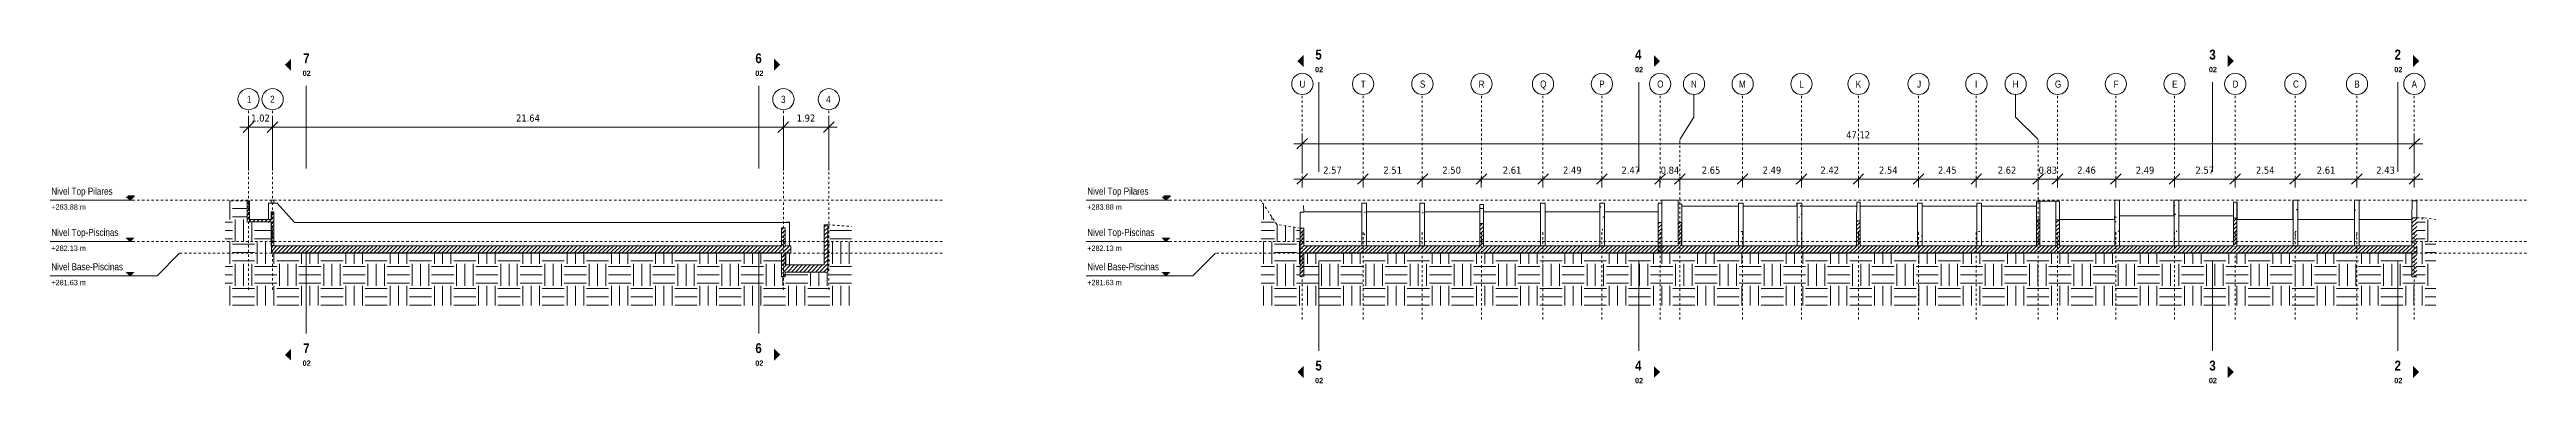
# Model space of a CAD drawing. Header units: metres. Extents: x -223 to 290, y -76 to 118.
# Drawn here: x -2.4 to 102.5, y -9.8 to 4.4 of the extents above; entities that cross this region are included whole.
import ezdxf

# ---------------------------------------------------------------- set-up
doc = ezdxf.new("R2010")
doc.units = ezdxf.units.M
for name, pattern in [('Centre', [0.03175, 0.00635, -0.00475, 0.0159, -0.00475]), ('Demolished', [0.0048, 0.0032, -0.0016]), ('Grid Line', [0.022225, 0.0127, -0.003175, 0.003175, -0.003175])]:
    doc.linetypes.add(name, pattern=pattern)
for name, color, linetype, lineweight in [('A-ANNO-DIMS', 7, 'Continuous', 9), ('A-ANNO-DIMS-150', 7, 'Continuous', 9), ('A-DETL-DEMO', 7, 'Demolished', 9), ('A-DETL-GENF', 7, 'Continuous', 9), ('A-FLOR', 7, 'Continuous', 9), ('A-FLOR-LEVL', 7, 'Continuous', 9), ('A-FLOR-PATT', 7, 'Continuous', 35), ('A-WALL', 7, 'Continuous', 9), ('A-WALL-PATT', 7, 'Continuous', 35), ('G-ANNO-SYMB', 7, 'Continuous', 9), ('S-COLS', 7, 'Continuous', 9), ('S-GRID', 7, 'Continuous', 9), ('S-GRID-IDEN', 7, 'Continuous', 9)]:
    doc.layers.add(name, color=color, linetype=linetype, lineweight=lineweight)
doc.styles.add('Saira Condensed', font='SairaCondensed-Regular.ttf', dxfattribs={"height": 0.3})
doc.styles.add('Saira Condensed_1', font='SairaCondensed-Regular.ttf', dxfattribs={"height": 0.225})
doc.styles.add('Saira Condensed_B', font='', dxfattribs={"height": 0.225})
doc.styles.add('Saira Condensed_B_1', font='', dxfattribs={"height": 0.42})
doc.styles.add('Tahoma', font='tahoma.ttf', dxfattribs={"height": 0.3})
doc.styles.get('Saira Condensed_B').set_extended_font_data('Saira Condensed', bold=True)
doc.styles.get('Saira Condensed_B_1').set_extended_font_data('Saira Condensed', bold=True)
doc.dimstyles.new('R_Tahoma_2_0', dxfattribs={"dimscale": 0.3048, "dimtxt": 0.313206, "dimasz": 1.476378, "dimexe": 1.181102, "dimexo": 0.738189, "dimgap": 0.492126, "dimtad": 1, "dimrnd": 0.01, "dimzin": 0, "dimdsep": 46, "dimtxsty": 'Tahoma', "dimblk1": 'OBLIQUE', "dimblk2": 'OBLIQUE', "dimsah": 1, "dimcen": 0.09, "dimdle": 1.181102, "dimazin": 2, "dimtfac": 1, "dimtdec": 4, "dimtix": 1, "dimtmove": 0, "dimatfit": 3, "dimfxl": 1, "dimtvp": 1, "dimtolj": 1, "dimtzin": 0, "dimarcsym": 2})
pattern_1 = [(45, (19.39507, -3.582), (-0.0848528, 0.0848528), [])]
pattern_2 = [(0, (72.91943, -3.582), (1.219, 0.3048), [0.05029, -0.8641, 0.05029, -0.8641, -4.877]), (0, (72.91943, -3.582), (1.219, 0.3048), [-1.829, 0.05029, -1.779, 0.05029, -0.8641, -2.134]), (0, (72.91943, -3.582), (1.219, 0.3048), [-4.572, 0.05029, -0.55931, 0.05029, -1.474]), (120, (73.37643, -3.43), (-0.8734645, 0.903285), [0.05029, -0.86411, 0.05029, -0.86411, -4.877]), (120, (73.37643, -3.43), (-0.8734645, 0.903285), [-1.829, 0.05029, -1.779, 0.05029, -0.86411, -2.134]), (120, (73.37643, -3.43), (-0.8734645, 0.903285), [-4.572, 0.05029, -0.55931, 0.05029, -1.474]), (240, (73.52943, -2.82), (-0.3455355, -1.208085), [0.05029, -0.86411, 0.05029, -0.86411, -4.877]), (240, (73.52943, -2.82), (-0.3455355, -1.208085), [-1.829, 0.05029, -1.779, 0.05029, -0.86411, -2.134]), (240, (73.52943, -2.82), (-0.3455355, -1.208085), [-4.572, 0.05029, -0.55931, 0.05029, -1.474])]
pattern_3 = [(45, (72.92343, -3.582), (-0.0848528, 0.0848528), [])]
pattern_4 = [(0, (72.91943, -3.582), (1.219, 0.3048), [0.05029, -0.8641, 0.05029, -0.8641, -4.877]), (0, (72.91943, -3.582), (1.219, 0.3048), [-1.829, 0.05029, -1.779, 0.05029, -0.8641, -2.134]), (0, (72.91943, -3.582), (1.219, 0.3048), [-4.572, 0.05029, -0.55931, 0.05029, -1.474]), (120, (73.37643, -3.43), (-0.8734645, 0.903285), [0.05029, -0.86411, 0.05029, -0.86411, -4.877]), (120, (73.37643, -3.43), (-0.8734645, 0.903285), [-1.829, 0.05029, -1.779, 0.05029, -0.86411, -2.134]), (120, (73.37643, -3.43), (-0.8734645, 0.903285), [-4.572, 0.05029, -0.55931, 0.05029, -1.474]), (240, (73.52843, -2.82), (-0.3455355, -1.208085), [0.05029, -0.86411, 0.05029, -0.86411, -4.877]), (240, (73.52843, -2.82), (-0.3455355, -1.208085), [-1.829, 0.05029, -1.779, 0.05029, -0.86411, -2.134]), (240, (73.52843, -2.82), (-0.3455355, -1.208085), [-4.572, 0.05029, -0.55931, 0.05029, -1.474])]

msp = doc.modelspace()

# ---------------------------------------------------------------- texts
at = {"layer": 'S-GRID-IDEN', "color": 253, "true_color": 0xaaaaaa, "char_height": 0.3, "attachment_point": 1, "style": 'Saira Condensed'}
for s, insert, width in [('1', (5.95, 2.487), 0.1443), ('2', (6.93, 2.487), 0.24051), ('3', (28.578, 2.487), 0.22848), ('4', (30.491, 2.487), 0.25253), ('U', (50.546, 3.132), 0.27658), ('T', (53.14, 3.132), 0.22848), ('S', (55.647, 3.132), 0.24051), ('R', (58.14, 3.132), 0.26456), ('Q', (60.742, 3.132), 0.27658), ('P', (63.247, 3.132), 0.25253), ('O', (65.703, 3.132), 0.27658), ('N', (67.133, 3.132), 0.28861), ('M', (69.164, 3.132), 0.36076), ('L', (71.723, 3.132), 0.20443), ('K', (74.115, 3.132), 0.26456), ('J', (76.714, 3.132), 0.13228), ('I', (79.169, 3.132), 0.12025), ('H', (80.766, 3.132), 0.28861), ('G', (82.555, 3.132), 0.26456), ('F', (85.038, 3.132), 0.21646), ('E', (87.522, 3.132), 0.22848), ('D', (90.079, 3.132), 0.26456), ('C', (92.642, 3.132), 0.21646), ('B', (95.236, 3.132), 0.26456), ('A', (97.667, 3.132), 0.26456)]:
    msp.add_mtext(s, dxfattribs=dict(at, insert=insert, width=width))

# ---------------------------------------------------------------- blocks, each defined once
blk = doc.blocks.new('Level - Con_Triangulo-1145791-Sección 03')
at = {"layer": 'A-FLOR-LEVL', "true_color": 0xe2e2e2}
blk.add_hatch(color=254, dxfattribs=at).paths.add_polyline_path([(75.97, -3.5), (76.16, -3.69), (76.35, -3.5)])
at = {"layer": 'A-FLOR-LEVL', "color": 253, "true_color": 0xaaaaaa}
for p, q in [((76.35, -3.69), (72.78, -3.69)), ((75.97, -3.5), (76.35, -3.5)), ((76.16, -3.69), (75.97, -3.5)), ((76.35, -3.5), (76.16, -3.69))]:
    blk.add_line(p, q, dxfattribs=at)
blk = doc.blocks.new('Grid - 3mm-1144979-Sección 03')
at = {"layer": 'S-GRID-IDEN', "color": 253, "true_color": 0xaaaaaa}
blk.add_circle((82.2, 2.34), 0.45, dxfattribs=at)
blk = doc.blocks.new('Section - Símbolo_Detalle_Plano-1146154-Sección 03')
at = {"layer": 'G-ANNO-SYMB', "true_color": 0x808080}
blk.add_hatch(color=8, dxfattribs=at).paths.add_polyline_path([(103.45, -8.24), (103.45, -8.75), (103.71, -8.5)])
blk = doc.blocks.new('DIMBLOCK53-Sección 03')
at = {"layer": 'A-ANNO-DIMS-150'}
for p, q in [((5.65, 1.16), (7.03, 1.16)), ((6.01, 1.16), (6.01, 1.52)), ((6.01, 1.16), (6.01, -0.68)), ((7.03, 1.16), (7.03, 1.52)), ((7.03, 1.16), (7.03, -0.68))]:
    blk.add_line(p, q, dxfattribs=at)
at = {"layer": 'A-ANNO-DIMS-150', "lineweight": 35}
for p, q in [((6.01, 1.16), (5.79, 0.93)), ((6.01, 1.16), (6.24, 1.38)), ((7.03, 1.16), (6.81, 0.93)), ((7.03, 1.16), (7.26, 1.38))]:
    blk.add_line(p, q, dxfattribs=at)
at = {"layer": 'A-ANNO-DIMS-150', "color": 0, "insert": (6.13, 1.69), "char_height": 0.3, "width": 0.9545, "attachment_point": 1, "line_spacing_factor": 0.994306, "style": 'Tahoma'}
blk.add_mtext('1.02', dxfattribs=at)
blk = doc.blocks.new('_Oblique')
at = {"color": 0, "linetype": 'ByBlock', "lineweight": -2}
blk.add_line((-0.5, -0.5), (0.5, 0.5), dxfattribs=at)
blk = doc.blocks.new('DIMBLOCK54-Sección 03')
at = {"layer": 'A-ANNO-DIMS-150', "lineweight": 35}
for p, q in [((7.03, 1.16), (6.81, 0.93)), ((7.03, 1.16), (7.26, 1.38)), ((28.68, 1.16), (28.45, 0.93)), ((28.68, 1.16), (28.9, 1.38))]:
    blk.add_line(p, q, dxfattribs=at)
at = {"layer": 'A-ANNO-DIMS-150'}
for p, q in [((7.03, 1.16), (7.03, 1.52)), ((7.03, 1.16), (28.68, 1.16)), ((7.03, 1.16), (7.03, -0.68)), ((28.68, 1.16), (28.68, 1.52)), ((28.68, 1.16), (28.68, -0.68))]:
    blk.add_line(p, q, dxfattribs=at)
at = {"layer": 'A-ANNO-DIMS-150', "color": 0, "insert": (17.35, 1.69), "char_height": 0.3, "width": 1.223, "attachment_point": 1, "line_spacing_factor": 0.994306, "style": 'Tahoma'}
blk.add_mtext('21.64', dxfattribs=at)
blk = doc.blocks.new('DIMBLOCK55-Sección 03')
at = {"layer": 'A-ANNO-DIMS-150', "lineweight": 35}
for p, q in [((28.68, 1.16), (28.45, 0.93)), ((28.68, 1.16), (28.9, 1.38)), ((30.6, 1.16), (30.38, 0.93)), ((30.6, 1.16), (30.83, 1.38))]:
    blk.add_line(p, q, dxfattribs=at)
at = {"layer": 'A-ANNO-DIMS-150'}
for p, q in [((28.68, 1.16), (28.68, 1.52)), ((28.68, 1.16), (30.96, 1.16)), ((28.68, 1.16), (28.68, -0.68)), ((30.6, 1.16), (30.6, 1.52)), ((30.6, 1.16), (30.6, -0.68))]:
    blk.add_line(p, q, dxfattribs=at)
at = {"layer": 'A-ANNO-DIMS-150', "color": 0, "insert": (29.24, 1.69), "char_height": 0.3, "width": 0.9545, "attachment_point": 1, "line_spacing_factor": 0.994306, "style": 'Tahoma'}
blk.add_mtext('1.92', dxfattribs=at)
blk = doc.blocks.new('Level - Con_Triangulo-1145791-Sección 05')
at = {"layer": 'A-FLOR-LEVL', "true_color": 0xe2e2e2}
blk.add_hatch(color=254, dxfattribs=at).paths.add_polyline_path([(162.96, -3.5), (163.15, -3.69), (163.34, -3.5)])
at = {"layer": 'A-FLOR-LEVL', "color": 253, "true_color": 0xaaaaaa}
for p, q in [((163.34, -3.69), (159.77, -3.69)), ((162.96, -3.5), (163.34, -3.5)), ((163.15, -3.69), (162.96, -3.5)), ((163.34, -3.5), (163.15, -3.69))]:
    blk.add_line(p, q, dxfattribs=at)
blk = doc.blocks.new('Grid - 3mm-1144979-Sección 05')
at = {"layer": 'S-GRID-IDEN', "color": 253, "true_color": 0xaaaaaa}
blk.add_circle((208.46, 2.99), 0.45, dxfattribs=at)
blk = doc.blocks.new('Section - Símbolo_Detalle_Plano-1146154-Sección 05')
at = {"layer": 'G-ANNO-SYMB', "true_color": 0x808080}
blk.add_hatch(color=8, dxfattribs=at).paths.add_polyline_path([(208.14, -8.98), (208.14, -9.49), (208.4, -9.23)])
blk = doc.blocks.new('DIMBLOCK56-Sección 05')
at = {"layer": 'A-ANNO-DIMS-150', "lineweight": 35}
for p, q in [((95.35, -1.05), (95.57, -0.82)), ((97.78, -1.05), (98.01, -0.82)), ((95.35, -1.05), (95.12, -1.27)), ((97.78, -1.05), (97.56, -1.27))]:
    blk.add_line(p, q, dxfattribs=at)
at = {"layer": 'A-ANNO-DIMS-150'}
for p, q in [((95.35, -1.05), (95.35, -0.96)), ((97.78, -1.05), (97.78, -0.96)), ((98.14, -1.05), (95.35, -1.05)), ((95.35, -1.05), (95.35, -1.41)), ((97.78, -1.05), (97.78, -1.41))]:
    blk.add_line(p, q, dxfattribs=at)
at = {"layer": 'A-ANNO-DIMS-150', "color": 0, "insert": (96.17, -0.52), "char_height": 0.3, "width": 0.9545, "attachment_point": 1, "line_spacing_factor": 0.994306, "style": 'Tahoma'}
blk.add_mtext('2.43', dxfattribs=at)
blk = doc.blocks.new('DIMBLOCK57-Sección 05')
at = {"layer": 'A-ANNO-DIMS-150', "lineweight": 35}
for p, q in [((92.74, -1.05), (92.96, -0.82)), ((95.35, -1.05), (95.57, -0.82)), ((92.74, -1.05), (92.51, -1.27)), ((95.35, -1.05), (95.12, -1.27))]:
    blk.add_line(p, q, dxfattribs=at)
at = {"layer": 'A-ANNO-DIMS-150'}
for p, q in [((92.74, -1.05), (92.74, -0.96)), ((95.35, -1.05), (95.35, -0.96)), ((95.35, -1.05), (92.74, -1.05)), ((92.74, -1.05), (92.74, -1.41)), ((95.35, -1.05), (95.35, -1.41))]:
    blk.add_line(p, q, dxfattribs=at)
at = {"layer": 'A-ANNO-DIMS-150', "color": 0, "insert": (93.65, -0.52), "char_height": 0.3, "width": 0.9545, "attachment_point": 1, "line_spacing_factor": 0.994306, "style": 'Tahoma'}
blk.add_mtext('2.61', dxfattribs=at)
blk = doc.blocks.new('DIMBLOCK58-Sección 05')
at = {"layer": 'A-ANNO-DIMS-150', "lineweight": 35}
for p, q in [((90.19, -1.05), (90.42, -0.82)), ((92.74, -1.05), (92.96, -0.82)), ((90.19, -1.05), (89.97, -1.27)), ((92.74, -1.05), (92.51, -1.27))]:
    blk.add_line(p, q, dxfattribs=at)
at = {"layer": 'A-ANNO-DIMS-150'}
for p, q in [((90.19, -1.05), (90.19, -0.96)), ((92.74, -1.05), (92.74, -0.96)), ((92.74, -1.05), (90.19, -1.05)), ((90.19, -1.05), (90.19, -1.41)), ((92.74, -1.05), (92.74, -1.41))]:
    blk.add_line(p, q, dxfattribs=at)
at = {"layer": 'A-ANNO-DIMS-150', "color": 0, "insert": (91.07, -0.52), "char_height": 0.3, "width": 0.9545, "attachment_point": 1, "line_spacing_factor": 0.994306, "style": 'Tahoma'}
blk.add_mtext('2.54', dxfattribs=at)
blk = doc.blocks.new('DIMBLOCK59-Sección 05')
at = {"layer": 'A-ANNO-DIMS-150', "lineweight": 35}
for p, q in [((87.62, -1.05), (87.85, -0.82)), ((90.19, -1.05), (90.42, -0.82)), ((87.62, -1.05), (87.4, -1.27)), ((90.19, -1.05), (89.97, -1.27))]:
    blk.add_line(p, q, dxfattribs=at)
at = {"layer": 'A-ANNO-DIMS-150'}
for p, q in [((87.62, -1.05), (87.62, -0.96)), ((90.19, -1.05), (90.19, -0.96)), ((90.19, -1.05), (87.62, -1.05)), ((87.62, -1.05), (87.62, -1.41)), ((90.19, -1.05), (90.19, -1.41))]:
    blk.add_line(p, q, dxfattribs=at)
at = {"layer": 'A-ANNO-DIMS-150', "color": 0, "insert": (88.51, -0.52), "char_height": 0.3, "width": 0.9545, "attachment_point": 1, "line_spacing_factor": 0.994306, "style": 'Tahoma'}
blk.add_mtext('2.57', dxfattribs=at)
blk = doc.blocks.new('DIMBLOCK60-Sección 05')
at = {"layer": 'A-ANNO-DIMS-150', "lineweight": 35}
for p, q in [((85.13, -1.05), (85.36, -0.82)), ((87.62, -1.05), (87.85, -0.82)), ((85.13, -1.05), (84.91, -1.27)), ((87.62, -1.05), (87.4, -1.27))]:
    blk.add_line(p, q, dxfattribs=at)
at = {"layer": 'A-ANNO-DIMS-150'}
for p, q in [((85.13, -1.05), (85.13, -0.96)), ((87.62, -1.05), (87.62, -0.96)), ((87.62, -1.05), (85.13, -1.05)), ((85.13, -1.05), (85.13, -1.41)), ((87.62, -1.05), (87.62, -1.41))]:
    blk.add_line(p, q, dxfattribs=at)
at = {"layer": 'A-ANNO-DIMS-150', "color": 0, "insert": (85.98, -0.52), "char_height": 0.3, "width": 0.9545, "attachment_point": 1, "line_spacing_factor": 0.994306, "style": 'Tahoma'}
blk.add_mtext('2.49', dxfattribs=at)
blk = doc.blocks.new('DIMBLOCK61-Sección 05')
at = {"layer": 'A-ANNO-DIMS-150', "lineweight": 35}
for p, q in [((82.67, -1.05), (82.89, -0.82)), ((85.13, -1.05), (85.36, -0.82)), ((82.67, -1.05), (82.44, -1.27)), ((85.13, -1.05), (84.91, -1.27))]:
    blk.add_line(p, q, dxfattribs=at)
at = {"layer": 'A-ANNO-DIMS-150'}
for p, q in [((82.67, -1.05), (82.67, -0.96)), ((85.13, -1.05), (85.13, -0.96)), ((85.13, -1.05), (82.67, -1.05)), ((82.67, -1.05), (82.67, -1.41)), ((85.13, -1.05), (85.13, -1.41))]:
    blk.add_line(p, q, dxfattribs=at)
at = {"layer": 'A-ANNO-DIMS-150', "color": 0, "insert": (83.5, -0.52), "char_height": 0.3, "width": 0.9545, "attachment_point": 1, "line_spacing_factor": 0.994306, "style": 'Tahoma'}
blk.add_mtext('2.46', dxfattribs=at)
blk = doc.blocks.new('DIMBLOCK62-Sección 05')
at = {"layer": 'A-ANNO-DIMS-150', "lineweight": 35}
for p, q in [((81.84, -1.05), (82.07, -0.82)), ((82.67, -1.05), (82.89, -0.82)), ((81.84, -1.05), (81.62, -1.27)), ((82.67, -1.05), (82.44, -1.27))]:
    blk.add_line(p, q, dxfattribs=at)
at = {"layer": 'A-ANNO-DIMS-150'}
for p, q in [((81.84, -1.05), (81.84, -0.96)), ((82.67, -1.05), (82.67, -0.96)), ((82.67, -1.05), (81.84, -1.05)), ((81.84, -1.05), (81.84, -1.41)), ((82.67, -1.05), (82.67, -1.41))]:
    blk.add_line(p, q, dxfattribs=at)
at = {"layer": 'A-ANNO-DIMS-150', "color": 0, "insert": (81.86, -0.52), "char_height": 0.3, "width": 0.9545, "attachment_point": 1, "line_spacing_factor": 0.994306, "style": 'Tahoma'}
blk.add_mtext('0.83', dxfattribs=at)
blk = doc.blocks.new('DIMBLOCK63-Sección 05')
at = {"layer": 'A-ANNO-DIMS-150', "lineweight": 35}
for p, q in [((79.22, -1.05), (79.45, -0.82)), ((81.84, -1.05), (82.07, -0.82)), ((79.22, -1.05), (79, -1.27)), ((81.84, -1.05), (81.62, -1.27))]:
    blk.add_line(p, q, dxfattribs=at)
at = {"layer": 'A-ANNO-DIMS-150'}
for p, q in [((79.22, -1.05), (79.22, -0.96)), ((81.84, -1.05), (81.84, -0.96)), ((81.84, -1.05), (79.22, -1.05)), ((79.22, -1.05), (79.22, -1.41)), ((81.84, -1.05), (81.84, -1.41))]:
    blk.add_line(p, q, dxfattribs=at)
at = {"layer": 'A-ANNO-DIMS-150', "color": 0, "insert": (80.13, -0.52), "char_height": 0.3, "width": 0.9545, "attachment_point": 1, "line_spacing_factor": 0.994306, "style": 'Tahoma'}
blk.add_mtext('2.62', dxfattribs=at)
blk = doc.blocks.new('DIMBLOCK64-Sección 05')
at = {"layer": 'A-ANNO-DIMS-150', "lineweight": 35}
for p, q in [((76.77, -1.05), (77, -0.82)), ((79.22, -1.05), (79.45, -0.82)), ((76.77, -1.05), (76.55, -1.27)), ((79.22, -1.05), (79, -1.27))]:
    blk.add_line(p, q, dxfattribs=at)
at = {"layer": 'A-ANNO-DIMS-150'}
for p, q in [((76.77, -1.05), (76.77, -0.96)), ((79.22, -1.05), (79.22, -0.96)), ((79.22, -1.05), (76.77, -1.05)), ((76.77, -1.05), (76.77, -1.41)), ((79.22, -1.05), (79.22, -1.41))]:
    blk.add_line(p, q, dxfattribs=at)
at = {"layer": 'A-ANNO-DIMS-150', "color": 0, "insert": (77.6, -0.52), "char_height": 0.3, "width": 0.9545, "attachment_point": 1, "line_spacing_factor": 0.994306, "style": 'Tahoma'}
blk.add_mtext('2.45', dxfattribs=at)
blk = doc.blocks.new('DIMBLOCK65-Sección 05')
at = {"layer": 'A-ANNO-DIMS-150', "lineweight": 35}
for p, q in [((74.23, -1.05), (74.45, -0.82)), ((76.77, -1.05), (77, -0.82)), ((74.23, -1.05), (74, -1.27)), ((76.77, -1.05), (76.55, -1.27))]:
    blk.add_line(p, q, dxfattribs=at)
at = {"layer": 'A-ANNO-DIMS-150'}
for p, q in [((74.23, -1.05), (74.23, -0.96)), ((76.77, -1.05), (76.77, -0.96)), ((76.77, -1.05), (74.23, -1.05)), ((74.23, -1.05), (74.23, -1.41)), ((76.77, -1.05), (76.77, -1.41))]:
    blk.add_line(p, q, dxfattribs=at)
at = {"layer": 'A-ANNO-DIMS-150', "color": 0, "insert": (75.1, -0.52), "char_height": 0.3, "width": 0.9545, "attachment_point": 1, "line_spacing_factor": 0.994306, "style": 'Tahoma'}
blk.add_mtext('2.54', dxfattribs=at)
blk = doc.blocks.new('DIMBLOCK66-Sección 05')
at = {"layer": 'A-ANNO-DIMS-150', "lineweight": 35}
for p, q in [((71.81, -1.05), (72.04, -0.82)), ((74.23, -1.05), (74.45, -0.82)), ((71.81, -1.05), (71.59, -1.27)), ((74.23, -1.05), (74, -1.27))]:
    blk.add_line(p, q, dxfattribs=at)
at = {"layer": 'A-ANNO-DIMS-150'}
for p, q in [((71.81, -1.05), (71.81, -0.96)), ((74.23, -1.05), (74.23, -0.96)), ((74.23, -1.05), (71.81, -1.05)), ((71.81, -1.05), (71.81, -1.41)), ((74.23, -1.05), (74.23, -1.41))]:
    blk.add_line(p, q, dxfattribs=at)
at = {"layer": 'A-ANNO-DIMS-150', "color": 0, "insert": (72.62, -0.52), "char_height": 0.3, "width": 0.9545, "attachment_point": 1, "line_spacing_factor": 0.994306, "style": 'Tahoma'}
blk.add_mtext('2.42', dxfattribs=at)
blk = doc.blocks.new('DIMBLOCK67-Sección 05')
at = {"layer": 'A-ANNO-DIMS-150', "lineweight": 35}
for p, q in [((69.32, -1.05), (69.54, -0.82)), ((71.81, -1.05), (72.04, -0.82)), ((69.32, -1.05), (69.09, -1.27)), ((71.81, -1.05), (71.59, -1.27))]:
    blk.add_line(p, q, dxfattribs=at)
at = {"layer": 'A-ANNO-DIMS-150'}
for p, q in [((69.32, -1.05), (69.32, -0.96)), ((71.81, -1.05), (71.81, -0.96)), ((71.81, -1.05), (69.32, -1.05)), ((69.32, -1.05), (69.32, -1.41)), ((71.81, -1.05), (71.81, -1.41))]:
    blk.add_line(p, q, dxfattribs=at)
at = {"layer": 'A-ANNO-DIMS-150', "color": 0, "insert": (70.17, -0.52), "char_height": 0.3, "width": 0.9545, "attachment_point": 1, "line_spacing_factor": 0.994306, "style": 'Tahoma'}
blk.add_mtext('2.49', dxfattribs=at)
blk = doc.blocks.new('DIMBLOCK68-Sección 05')
at = {"layer": 'A-ANNO-DIMS-150', "lineweight": 35}
for p, q in [((66.66, -1.05), (66.89, -0.82)), ((69.32, -1.05), (69.54, -0.82)), ((66.66, -1.05), (66.44, -1.27)), ((69.32, -1.05), (69.09, -1.27))]:
    blk.add_line(p, q, dxfattribs=at)
at = {"layer": 'A-ANNO-DIMS-150'}
for p, q in [((66.66, -1.05), (66.66, -0.96)), ((69.32, -1.05), (69.32, -0.96)), ((69.32, -1.05), (66.66, -1.05)), ((66.66, -1.05), (66.66, -1.41)), ((69.32, -1.05), (69.32, -1.41))]:
    blk.add_line(p, q, dxfattribs=at)
at = {"layer": 'A-ANNO-DIMS-150', "color": 0, "insert": (67.59, -0.52), "char_height": 0.3, "width": 0.9545, "attachment_point": 1, "line_spacing_factor": 0.994306, "style": 'Tahoma'}
blk.add_mtext('2.65', dxfattribs=at)
blk = doc.blocks.new('DIMBLOCK69-Sección 05')
at = {"layer": 'A-ANNO-DIMS-150', "lineweight": 35}
for p, q in [((65.82, -1.05), (66.05, -0.82)), ((66.66, -1.05), (66.89, -0.82)), ((65.82, -1.05), (65.6, -1.27)), ((66.66, -1.05), (66.44, -1.27))]:
    blk.add_line(p, q, dxfattribs=at)
at = {"layer": 'A-ANNO-DIMS-150'}
for p, q in [((65.82, -1.05), (65.82, -0.96)), ((66.66, -1.05), (66.66, -0.96)), ((66.66, -1.05), (65.82, -1.05)), ((65.82, -1.05), (65.82, -1.41)), ((66.66, -1.05), (66.66, -1.41))]:
    blk.add_line(p, q, dxfattribs=at)
at = {"layer": 'A-ANNO-DIMS-150', "color": 0, "insert": (65.85, -0.52), "char_height": 0.3, "width": 0.9545, "attachment_point": 1, "line_spacing_factor": 0.994306, "style": 'Tahoma'}
blk.add_mtext('0.84', dxfattribs=at)
blk = doc.blocks.new('DIMBLOCK70-Sección 05')
at = {"layer": 'A-ANNO-DIMS-150', "lineweight": 35}
for p, q in [((63.36, -1.05), (63.58, -0.82)), ((65.82, -1.05), (66.05, -0.82)), ((63.36, -1.05), (63.13, -1.27)), ((65.82, -1.05), (65.6, -1.27))]:
    blk.add_line(p, q, dxfattribs=at)
at = {"layer": 'A-ANNO-DIMS-150'}
for p, q in [((63.36, -1.05), (63.36, -0.96)), ((65.82, -1.05), (65.82, -0.96)), ((65.82, -1.05), (63.36, -1.05)), ((63.36, -1.05), (63.36, -1.41)), ((65.82, -1.05), (65.82, -1.41))]:
    blk.add_line(p, q, dxfattribs=at)
at = {"layer": 'A-ANNO-DIMS-150', "color": 0, "insert": (64.19, -0.52), "char_height": 0.3, "width": 0.9545, "attachment_point": 1, "line_spacing_factor": 0.994306, "style": 'Tahoma'}
blk.add_mtext('2.47', dxfattribs=at)
blk = doc.blocks.new('DIMBLOCK71-Sección 05')
at = {"layer": 'A-ANNO-DIMS-150', "lineweight": 35}
for p, q in [((60.86, -1.05), (61.09, -0.82)), ((63.36, -1.05), (63.58, -0.82)), ((60.86, -1.05), (60.64, -1.27)), ((63.36, -1.05), (63.13, -1.27))]:
    blk.add_line(p, q, dxfattribs=at)
at = {"layer": 'A-ANNO-DIMS-150'}
for p, q in [((60.86, -1.05), (60.86, -0.96)), ((63.36, -1.05), (63.36, -0.96)), ((63.36, -1.05), (60.86, -1.05)), ((60.86, -1.05), (60.86, -1.41)), ((63.36, -1.05), (63.36, -1.41))]:
    blk.add_line(p, q, dxfattribs=at)
at = {"layer": 'A-ANNO-DIMS-150', "color": 0, "insert": (61.71, -0.52), "char_height": 0.3, "width": 0.9545, "attachment_point": 1, "line_spacing_factor": 0.994306, "style": 'Tahoma'}
blk.add_mtext('2.49', dxfattribs=at)
blk = doc.blocks.new('DIMBLOCK72-Sección 05')
at = {"layer": 'A-ANNO-DIMS-150', "lineweight": 35}
for p, q in [((58.25, -1.05), (58.48, -0.82)), ((60.86, -1.05), (61.09, -0.82)), ((58.25, -1.05), (58.03, -1.27)), ((60.86, -1.05), (60.64, -1.27))]:
    blk.add_line(p, q, dxfattribs=at)
at = {"layer": 'A-ANNO-DIMS-150'}
for p, q in [((58.25, -1.05), (58.25, -0.96)), ((60.86, -1.05), (60.86, -0.96)), ((60.86, -1.05), (58.25, -1.05)), ((58.25, -1.05), (58.25, -1.41)), ((60.86, -1.05), (60.86, -1.41))]:
    blk.add_line(p, q, dxfattribs=at)
at = {"layer": 'A-ANNO-DIMS-150', "color": 0, "insert": (59.16, -0.52), "char_height": 0.3, "width": 0.9545, "attachment_point": 1, "line_spacing_factor": 0.994306, "style": 'Tahoma'}
blk.add_mtext('2.61', dxfattribs=at)
blk = doc.blocks.new('DIMBLOCK73-Sección 05')
at = {"layer": 'A-ANNO-DIMS-150', "lineweight": 35}
for p, q in [((55.75, -1.05), (55.98, -0.82)), ((58.25, -1.05), (58.48, -0.82)), ((55.75, -1.05), (55.53, -1.27)), ((58.25, -1.05), (58.03, -1.27))]:
    blk.add_line(p, q, dxfattribs=at)
at = {"layer": 'A-ANNO-DIMS-150'}
for p, q in [((55.75, -1.05), (55.75, -0.96)), ((58.25, -1.05), (58.25, -0.96)), ((58.25, -1.05), (55.75, -1.05)), ((55.75, -1.05), (55.75, -1.41)), ((58.25, -1.05), (58.25, -1.41))]:
    blk.add_line(p, q, dxfattribs=at)
at = {"layer": 'A-ANNO-DIMS-150', "color": 0, "insert": (56.6, -0.52), "char_height": 0.3, "width": 0.9545, "attachment_point": 1, "line_spacing_factor": 0.994306, "style": 'Tahoma'}
blk.add_mtext('2.50', dxfattribs=at)
blk = doc.blocks.new('DIMBLOCK74-Sección 05')
at = {"layer": 'A-ANNO-DIMS-150', "lineweight": 35}
for p, q in [((53.24, -1.05), (53.46, -0.82)), ((55.75, -1.05), (55.98, -0.82)), ((53.24, -1.05), (53.01, -1.27)), ((55.75, -1.05), (55.53, -1.27))]:
    blk.add_line(p, q, dxfattribs=at)
at = {"layer": 'A-ANNO-DIMS-150'}
for p, q in [((53.24, -1.05), (53.24, -0.96)), ((55.75, -1.05), (55.75, -0.96)), ((55.75, -1.05), (53.24, -1.05)), ((53.24, -1.05), (53.24, -1.41)), ((55.75, -1.05), (55.75, -1.41))]:
    blk.add_line(p, q, dxfattribs=at)
at = {"layer": 'A-ANNO-DIMS-150', "color": 0, "insert": (54.1, -0.52), "char_height": 0.3, "width": 0.9545, "attachment_point": 1, "line_spacing_factor": 0.994306, "style": 'Tahoma'}
blk.add_mtext('2.51', dxfattribs=at)
blk = doc.blocks.new('DIMBLOCK75-Sección 05')
at = {"layer": 'A-ANNO-DIMS-150', "lineweight": 35}
for p, q in [((50.66, -1.05), (50.89, -0.82)), ((53.24, -1.05), (53.46, -0.82)), ((50.66, -1.05), (50.44, -1.27)), ((53.24, -1.05), (53.01, -1.27))]:
    blk.add_line(p, q, dxfattribs=at)
at = {"layer": 'A-ANNO-DIMS-150'}
for p, q in [((50.66, -1.05), (50.66, -0.96)), ((53.24, -1.05), (53.24, -0.96)), ((53.24, -1.05), (50.3, -1.05)), ((50.66, -1.05), (50.66, -1.41)), ((53.24, -1.05), (53.24, -1.41))]:
    blk.add_line(p, q, dxfattribs=at)
at = {"layer": 'A-ANNO-DIMS-150', "color": 0, "insert": (51.55, -0.52), "char_height": 0.3, "width": 0.9545, "attachment_point": 1, "line_spacing_factor": 0.994306, "style": 'Tahoma'}
blk.add_mtext('2.57', dxfattribs=at)
blk = doc.blocks.new('DIMBLOCK76-Sección 05')
at = {"layer": 'A-ANNO-DIMS-150'}
for p, q in [((98.14, 0.45), (50.3, 0.45)), ((50.66, 0.45), (50.66, 0.81)), ((50.66, 0.45), (50.66, -0.68)), ((97.78, 0.45), (97.78, 0.81)), ((97.78, 0.45), (97.78, -0.68))]:
    blk.add_line(p, q, dxfattribs=at)
at = {"layer": 'A-ANNO-DIMS-150', "lineweight": 35}
for p, q in [((50.66, 0.45), (50.44, 0.23)), ((50.66, 0.45), (50.89, 0.68)), ((97.78, 0.45), (97.56, 0.23)), ((97.78, 0.45), (98.01, 0.68))]:
    blk.add_line(p, q, dxfattribs=at)
at = {"layer": 'A-ANNO-DIMS-150', "color": 0, "insert": (73.71, 0.98), "char_height": 0.3, "width": 1.223, "attachment_point": 1, "line_spacing_factor": 0.994306, "style": 'Tahoma'}
blk.add_mtext('47.12', dxfattribs=at)

# ---------------------------------------------------------------- dimensions: what is measured, and where the dimension line sits
at = {"layer": 'A-ANNO-DIMS'}
for base, p1, p2, override, picture, middle in [((7.034, 1.158), (6.014, -0.901), (7.034, -0.901), {"dimpost": '<>', "dimfxl": 1.019676}, 'DIMBLOCK53-Sección 03', (6.524, 1.464)), ((28.677, 1.158), (7.034, -0.901), (28.677, -0.901), {"dimpost": '<>', "dimfxl": 21.642763}, 'DIMBLOCK54-Sección 03', (17.856, 1.464)), ((30.601, 1.158), (28.677, -0.901), (30.601, -0.901), {"dimpost": '<>', "dimfxl": 1.923797}, 'DIMBLOCK55-Sección 03', (29.639, 1.464)), ((50.665, -1.05), (53.239, -0.732), (50.665, -0.732), {"dimpost": '<>', "dimfxl": 2.573804}, 'DIMBLOCK75-Sección 05', (51.952, -0.744)), ((53.239, -1.05), (55.75, -0.732), (53.239, -0.732), {"dimpost": '<>', "dimfxl": 2.511804}, 'DIMBLOCK74-Sección 05', (54.495, -0.744)), ((55.75, -1.05), (58.254, -0.732), (55.75, -0.732), {"dimpost": '<>', "dimfxl": 2.503496}, 'DIMBLOCK73-Sección 05', (57.002, -0.744)), ((58.254, -1.05), (60.861, -0.732), (58.254, -0.732), {"dimpost": '<>', "dimfxl": 2.607312}, 'DIMBLOCK72-Sección 05', (59.558, -0.744)), ((60.8612, -1.0498), (63.356, -0.7316), (60.8612, -0.7316), {"dimpost": '<>', "dimfxl": 2.494804}, 'DIMBLOCK71-Sección 05', (62.1086, -0.7438)), ((63.356, -1.05), (65.822, -0.732), (63.356, -0.732), {"dimpost": '<>', "dimfxl": 2.466096}, 'DIMBLOCK70-Sección 05', (64.589, -0.747)), ((65.822, -1.05), (66.664, -0.732), (65.822, -0.732), {"dimpost": '<>', "dimfxl": 0.842201}, 'DIMBLOCK69-Sección 05', (66.243, -0.743)), ((66.664, -1.05), (69.318, -0.732), (66.664, -0.732), {"dimpost": '<>', "dimfxl": 2.653512}, 'DIMBLOCK68-Sección 05', (67.991, -0.744)), ((69.318, -1.05), (71.812, -0.732), (69.318, -0.732), {"dimpost": '<>', "dimfxl": 2.493804}, 'DIMBLOCK67-Sección 05', (70.565, -0.744)), ((71.812, -1.05), (74.229, -0.732), (71.812, -0.732), {"dimpost": '<>', "dimfxl": 2.416896}, 'DIMBLOCK66-Sección 05', (73.02, -0.747)), ((74.229, -1.05), (76.773, -0.732), (74.229, -0.732), {"dimpost": '<>', "dimfxl": 2.544912}, 'DIMBLOCK65-Sección 05', (75.501, -0.744)), ((76.773, -1.05), (79.223, -0.732), (76.773, -0.732), {"dimpost": '<>', "dimfxl": 2.449804}, 'DIMBLOCK64-Sección 05', (77.998, -0.744)), ((79.223, -1.05), (81.842, -0.732), (79.223, -0.732), {"dimpost": '<>', "dimfxl": 2.618496}, 'DIMBLOCK63-Sección 05', (80.532, -0.744)), ((81.842, -1.05), (82.668, -0.732), (81.842, -0.732), {"dimpost": '<>', "dimfxl": 0.826727}, 'DIMBLOCK62-Sección 05', (82.255, -0.743)), ((82.668, -1.05), (85.132, -0.732), (82.668, -0.732), {"dimpost": '<>', "dimfxl": 2.463586}, 'DIMBLOCK61-Sección 05', (83.9, -0.744)), ((85.132, -1.05), (87.621, -0.732), (85.132, -0.732), {"dimpost": '<>', "dimfxl": 2.488804}, 'DIMBLOCK60-Sección 05', (86.376, -0.744)), ((87.621, -1.05), (90.193, -0.732), (87.621, -0.732), {"dimpost": '<>', "dimfxl": 2.571803}, 'DIMBLOCK59-Sección 05', (88.907, -0.744)), ((90.193, -1.05), (92.736, -0.732), (90.193, -0.732), {"dimpost": '<>', "dimfxl": 2.543804}, 'DIMBLOCK58-Sección 05', (91.465, -0.744)), ((92.736, -1.05), (95.349, -0.732), (92.736, -0.732), {"dimpost": '<>', "dimfxl": 2.612804}, 'DIMBLOCK57-Sección 05', (94.043, -0.744)), ((95.349, -1.05), (97.781, -0.732), (95.349, -0.732), {"dimpost": '<>', "dimfxl": 2.431804}, 'DIMBLOCK56-Sección 05', (96.565, -0.744))]:
    dim = msp.add_linear_dim(base=base, p1=p1, p2=p2, dimstyle='R_Tahoma_2_0', override=override, dxfattribs=at)
    dim.commit()
    dim.dimension.update_dxf_attribs({"geometry": picture, "text_midpoint": middle})
dim = msp.add_linear_dim(base=(50.665, 0.45), p1=(97.781, -0.901), p2=(50.665, -0.901), angle=0, dimstyle='R_Tahoma_2_0', override={"dimpost": '<>', "dimfxl": 47.11627}, dxfattribs=at)
dim.commit()
dim.dimension.update_dxf_attribs({"geometry": 'DIMBLOCK76-Sección 05', "text_midpoint": (74.223, 0.753)})

# ---------------------------------------------------------------- hatches: boundary and pattern name
at = {"layer": 'A-DETL-GENF', "true_color": 0xc0c0c0}
h = msp.add_hatch(dxfattribs=at)
h.set_pattern_fill('FP_19', color=9, style=0, pattern_type=2)
h.set_pattern_definition([(0, (19.3951, -3.582), (0.9375, 0.9375), [0.9375, -0.9375]), (0, (19.3951, -3.231), (0.9375, 0.9375), [0.9375, -0.9375]), (0, (19.3951, -2.879), (0.9375, 0.9375), [0.9375, -0.9375]), (90, (19.5131, -2.762), (-0.9375, 0.9375), [0.9375, -0.9375]), (90, (19.8641, -2.762), (-0.9375, 0.9375), [0.9375, -0.9375]), (90, (20.2161, -2.762), (-0.9375, 0.9375), [0.9375, -0.9375])])
h.paths.add_polyline_path([(5.028, -6.416), (31.564, -6.416), (31.564, -3.057), (30.569, -2.988), (30.569, -5.008), (28.763, -5.008), (28.763, -5.205), (28.584, -5.205), (28.584, -4.22), (6.979, -4.22), (6.979, -2.883), (5.959, -2.883), (5.959, -1.971), (5.028, -1.971), (5.028, -6.298)])
h = msp.add_hatch(dxfattribs=at)
h.set_pattern_fill('FP_27', color=9, style=0, pattern_type=2)
h.set_pattern_definition([(0, (72.9234, -3.582), (0.9375, 0.9375), [0.9375, -0.9375]), (0, (72.9234, -3.231), (0.9375, 0.9375), [0.9375, -0.9375]), (0, (72.9234, -2.879), (0.9375, 0.9375), [0.9375, -0.9375]), (90, (73.0404, -2.762), (-0.9375, 0.9375), [0.9375, -0.9375]), (90, (73.3914, -2.762), (-0.9375, 0.9375), [0.9375, -0.9375]), (90, (73.7434, -2.762), (-0.9375, 0.9375), [0.9375, -0.9375])])
h.paths.add_polyline_path([(48.918, -6.413), (98.697, -6.413), (98.697, -2.756), (98.211, -2.696), (97.887, -2.696), (97.891, -5.217), (97.67, -5.217), (97.67, -4.21), (50.742, -4.21), (50.742, -5.194), (50.57, -5.194), (50.57, -3.125), (49.58, -2.977), (48.946, -2.001), (48.918, -2.001), (48.918, -3.581)])
at = {"layer": 'A-FLOR-PATT', "lineweight": 9, "true_color": 0x808080}
h = msp.add_hatch(dxfattribs=at)
h.set_pattern_fill('FP_18', color=8, style=0, pattern_type=2)
h.set_pattern_definition(pattern_1)
h.paths.add_polyline_path([(6.984, -2.866), (6.984, -2.766), (6.064, -2.766), (6.064, -2.866), (6.893, -2.866)])
h = msp.add_hatch(dxfattribs=at)
h.set_pattern_fill('FP_18', color=8, style=0, pattern_type=2)
h.set_pattern_definition(pattern_1)
h.paths.add_polyline_path([(18.296, -4.178), (28.993, -4.178), (28.993, -3.878), (6.984, -3.878), (6.984, -4.178), (11.662, -4.178)])
h = msp.add_hatch(dxfattribs=at)
h.set_pattern_fill('FP_23', color=8, style=0, pattern_type=2)
h.set_pattern_definition(pattern_3)
h.paths.add_polyline_path([(97.882, -4.178), (97.882, -3.878), (50.578, -3.878), (50.578, -4.178), (97.682, -4.178)])
h = msp.add_hatch(dxfattribs=at)
h.set_pattern_fill('FP_18', color=8, style=0, pattern_type=2)
h.set_pattern_definition(pattern_1)
h.paths.add_polyline_path([(28.602, -4.99), (30.556, -4.99), (30.556, -4.69), (28.602, -4.69)])
at = {"layer": 'A-WALL-PATT', "lineweight": 9, "true_color": 0x808080}
h = msp.add_hatch(dxfattribs=at)
h.set_pattern_fill('FP_18', color=8, style=0, pattern_type=2)
h.set_pattern_definition(pattern_1)
h.paths.add_polyline_path([(5.964, -2.883), (6.064, -2.883), (6.064, -1.971), (5.964, -1.971)])
h = msp.add_hatch(dxfattribs=at)
h.set_pattern_fill('FP_18', color=8, style=0, pattern_type=2)
h.set_pattern_definition(pattern_1)
h.paths.add_polyline_path([(7.084, -4.194), (7.084, -4.178), (6.984, -4.178), (6.984, -4.194)])
h.paths.add_polyline_path([(6.984, -3.878), (7.084, -3.878), (7.084, -2.432), (6.984, -2.432), (6.984, -3.583)])
h = msp.add_hatch(dxfattribs=at)
h.set_pattern_fill('FP_18', color=8, style=0, pattern_type=2)
h.set_pattern_definition(pattern_1)
h.paths.add_polyline_path([(28.602, -5.194), (28.752, -5.194), (28.752, -4.99), (28.602, -4.99), (28.602, -4.999)])
h.paths.add_polyline_path([(28.602, -4.69), (28.752, -4.69), (28.752, -4.178), (28.602, -4.178), (28.602, -4.291)])
h.paths.add_polyline_path([(28.602, -3.878), (28.752, -3.878), (28.752, -3.115), (28.602, -3.115), (28.602, -3.583)])
h = msp.add_hatch(dxfattribs=at)
h.set_pattern_fill('FP_18', color=8, style=0, pattern_type=2)
h.set_pattern_definition(pattern_1)
h.paths.add_polyline_path([(30.556, -4.69), (30.556, -2.984), (30.406, -2.984), (30.406, -4.69)])
h = msp.add_hatch(dxfattribs=at)
h.set_pattern_fill('FP_23', color=8, style=0, pattern_type=2)
h.set_pattern_definition(pattern_3)
h.paths.add_polyline_path([(50.728, -5.194), (50.728, -4.178), (50.578, -4.178), (50.578, -5.194)])
h.paths.add_polyline_path([(50.728, -3.878), (50.728, -3.125), (50.578, -3.125), (50.578, -3.878)])
h = msp.add_hatch(dxfattribs=at)
h.set_pattern_fill('FP_23', color=8, style=0, pattern_type=2)
h.set_pattern_definition(pattern_3)
h.paths.add_polyline_path([(58.252, -4.194), (58.34, -4.194), (58.34, -4.178), (58.19, -4.178), (58.19, -4.194)])
h.paths.add_polyline_path([(58.34, -3.878), (58.34, -2.928), (58.19, -2.928), (58.19, -3.878), (58.252, -3.878)])
h = msp.add_hatch(dxfattribs=at)
h.set_pattern_fill('FP_23', color=8, style=0, pattern_type=2)
h.set_pattern_definition(pattern_3)
h.paths.add_polyline_path([(65.747, -4.194), (65.897, -4.194), (65.897, -2.883), (65.747, -2.883), (65.747, -3.581)])
h = msp.add_hatch(dxfattribs=at)
h.set_pattern_fill('FP_23', color=8, style=0, pattern_type=2)
h.set_pattern_definition(pattern_3)
h.paths.add_polyline_path([(66.589, -4.194), (66.739, -4.194), (66.739, -4.178), (66.589, -4.178)])
h.paths.add_polyline_path([(66.589, -3.878), (66.739, -3.878), (66.739, -2.883), (66.589, -2.883), (66.589, -3.581)])
h = msp.add_hatch(dxfattribs=at)
h.set_pattern_fill('FP_23', color=8, style=0, pattern_type=2)
h.set_pattern_definition(pattern_3)
h.paths.add_polyline_path([(74.154, -4.194), (74.304, -4.194), (74.304, -4.178), (74.154, -4.178)])
h.paths.add_polyline_path([(74.304, -3.878), (74.304, -2.813), (74.154, -2.813), (74.154, -3.878)])
h = msp.add_hatch(dxfattribs=at)
h.set_pattern_fill('FP_23', color=8, style=0, pattern_type=2)
h.set_pattern_definition(pattern_3)
h.paths.add_polyline_path([(81.767, -4.194), (81.917, -4.194), (81.917, -4.178), (81.767, -4.178)])
h.paths.add_polyline_path([(81.917, -3.878), (81.917, -2.77), (81.767, -2.77), (81.767, -3.878)])
h = msp.add_hatch(dxfattribs=at)
h.set_pattern_fill('FP_23', color=8, style=0, pattern_type=2)
h.set_pattern_definition(pattern_3)
h.paths.add_polyline_path([(82.593, -4.194), (82.743, -4.194), (82.743, -4.178), (82.593, -4.178)])
h.paths.add_polyline_path([(82.743, -3.878), (82.743, -2.77), (82.593, -2.77), (82.593, -3.878)])
h = msp.add_hatch(dxfattribs=at)
h.set_pattern_fill('FP_23', color=8, style=0, pattern_type=2)
h.set_pattern_definition(pattern_3)
h.paths.add_polyline_path([(90.266, -4.194), (90.266, -4.178), (90.116, -4.178), (90.116, -4.194)])
h.paths.add_polyline_path([(90.266, -3.878), (90.266, -2.704), (90.116, -2.704), (90.116, -3.878)])
h = msp.add_hatch(dxfattribs=at)
h.set_pattern_fill('FP_23', color=8, style=0, pattern_type=2)
h.set_pattern_definition(pattern_3)
h.paths.add_polyline_path([(97.882, -5.194), (97.882, -4.178), (97.682, -4.178), (97.682, -5.194)])
h.paths.add_polyline_path([(97.882, -3.878), (97.882, -2.696), (97.682, -2.696), (97.682, -3.878)])
at = {"layer": 'S-COLS'}
h = msp.add_hatch(dxfattribs=at)
h.set_pattern_fill('FP_25', color=256, style=0, pattern_type=2)
h.set_pattern_definition(pattern_4)
h.paths.add_polyline_path([(53.388, -3.878), (53.388, -2.064), (53.188, -2.064), (53.188, -3.878)])
h = msp.add_hatch(dxfattribs=at)
h.set_pattern_fill('FP_25', color=256, style=0, pattern_type=2)
h.set_pattern_definition(pattern_4)
h.paths.add_polyline_path([(55.646, -3.878), (55.846, -3.878), (55.846, -2.064), (55.646, -2.064), (55.646, -3.581)])
h = msp.add_hatch(dxfattribs=at)
h.set_pattern_fill('FP_25', color=256, style=0, pattern_type=2)
h.set_pattern_definition(pattern_4)
h.paths.add_polyline_path([(60.961, -3.878), (60.961, -2.064), (60.761, -2.064), (60.761, -3.878)])
h = msp.add_hatch(dxfattribs=at)
h.set_pattern_fill('FP_25', color=256, style=0, pattern_type=2)
h.set_pattern_definition(pattern_4)
h.paths.add_polyline_path([(63.474, -3.878), (63.474, -2.064), (63.274, -2.064), (63.274, -3.878)])
h = msp.add_hatch(dxfattribs=at)
h.set_pattern_fill('FP_25', color=256, style=0, pattern_type=2)
h.set_pattern_definition(pattern_4)
h.paths.add_polyline_path([(69.343, -3.878), (69.343, -2.064), (69.143, -2.064), (69.143, -3.878)])
h = msp.add_hatch(dxfattribs=at)
h.set_pattern_fill('FP_25', color=256, style=0, pattern_type=2)
h.set_pattern_definition(pattern_4)
h.paths.add_polyline_path([(71.827, -3.878), (71.827, -2.064), (71.627, -2.064), (71.627, -3.878)])
h = msp.add_hatch(dxfattribs=at)
h.set_pattern_fill('FP_21', color=256, style=0, pattern_type=2)
h.set_pattern_definition(pattern_2)
h.paths.add_polyline_path([(76.931, -3.878), (76.931, -2.064), (76.731, -2.064), (76.731, -3.878), (76.919, -3.878)])
h = msp.add_hatch(dxfattribs=at)
h.set_pattern_fill('FP_21', color=256, style=0, pattern_type=2)
h.set_pattern_definition(pattern_2)
h.paths.add_polyline_path([(79.447, -3.878), (79.447, -2.064), (79.247, -2.064), (79.247, -3.878)])
h = msp.add_hatch(dxfattribs=at)
h.set_pattern_fill('FP_21', color=256, style=0, pattern_type=2)
h.set_pattern_definition(pattern_2)
h.paths.add_polyline_path([(85.095, -3.878), (85.295, -3.878), (85.295, -1.944), (85.095, -1.944)])
h = msp.add_hatch(dxfattribs=at)
h.set_pattern_fill('FP_21', color=256, style=0, pattern_type=2)
h.set_pattern_definition(pattern_2)
h.paths.add_polyline_path([(87.801, -3.878), (87.801, -1.944), (87.601, -1.944), (87.601, -3.878)])
h = msp.add_hatch(dxfattribs=at)
h.set_pattern_fill('FP_21', color=256, style=0, pattern_type=2)
h.set_pattern_definition(pattern_2)
h.paths.add_polyline_path([(92.643, -3.878), (92.843, -3.878), (92.843, -1.944), (92.643, -1.944), (92.643, -3.581)])
h = msp.add_hatch(dxfattribs=at)
h.set_pattern_fill('FP_21', color=256, style=0, pattern_type=2)
h.set_pattern_definition(pattern_2)
h.paths.add_polyline_path([(95.251, -3.878), (95.451, -3.878), (95.451, -1.944), (95.251, -1.944), (95.251, -3.581)])
h = msp.add_hatch(dxfattribs=at)
h.set_pattern_fill('FP_26', color=256, style=0, pattern_type=2)
h.set_pattern_definition([(0, (53.19143, -3.582), (0.00362, 0.3048), [0.00015, -0.00257, 0.00015, -0.00257, -0.01448]), (0, (53.19143, -3.582), (0.00362, 0.3048), [-0.00543, 0.00015, -0.00528, 0.00015, -0.00257, -0.00633]), (0, (53.19143, -3.582), (0.00362, 0.3048), [-0.01357, 0.00015, -0.00166, 0.00015, -0.00438]), (90.098, (53.193434, -3.43), (-0.0025852962, 0.9034568996), [0.04355, -0.74834, 0.04355, -0.74834, -4.223]), (90.098, (53.193434, -3.43), (-0.0025852962, 0.9034568996), [-1.584, 0.04355, -1.54, 0.04355, -0.74834, -1.848]), (90.098, (53.193434, -3.43), (-0.0025852962, 0.9034568996), [-3.959, 0.04355, -0.48438, 0.04355, -1.276]), (269.902, (53.193434, -2.82), (-0.0010261911, -1.2080000118), [0.04355, -0.74834, 0.04355, -0.74834, -4.223]), (269.902, (53.193434, -2.82), (-0.0010261911, -1.2080000118), [-1.584, 0.04355, -1.54, 0.04355, -0.74834, -1.848]), (269.902, (53.193434, -2.82), (-0.0010261911, -1.2080000118), [-3.959, 0.04355, -0.48438, 0.04355, -1.276])])
h.paths.add_polyline_path([(53.188, -3.878), (53.188, -3.878), (53.188, -3.324)])
h = msp.add_hatch(dxfattribs=at)
h.set_pattern_fill('FP_25', color=256, style=0, pattern_type=2)
h.set_pattern_definition(pattern_4)
h.paths.add_polyline_path([(60.961, -4.194), (60.961, -4.178), (60.761, -4.178), (60.761, -4.194)])
h = msp.add_hatch(dxfattribs=at)
h.set_pattern_fill('FP_24', color=256, style=0, pattern_type=2)
h.set_pattern_definition([(0, (85.09843, -3.582), (0.00362, 0.3048), [0.00015, -0.00257, 0.00015, -0.00257, -0.01448]), (0, (85.09843, -3.582), (0.00362, 0.3048), [-0.00543, 0.00015, -0.00528, 0.00015, -0.00257, -0.00633]), (0, (85.09843, -3.582), (0.00362, 0.3048), [-0.01357, 0.00015, -0.00166, 0.00015, -0.00438]), (90.098, (85.099434, -3.43), (-0.0025852962, 0.9034568996), [0.04355, -0.74834, 0.04355, -0.74834, -4.223]), (90.098, (85.099434, -3.43), (-0.0025852962, 0.9034568996), [-1.584, 0.04355, -1.54, 0.04355, -0.74834, -1.848]), (90.098, (85.099434, -3.43), (-0.0025852962, 0.9034568996), [-3.959, 0.04355, -0.48438, 0.04355, -1.276]), (269.902, (85.100434, -2.82), (-0.0010261911, -1.2080000118), [0.04355, -0.74834, 0.04355, -0.74834, -4.223]), (269.902, (85.100434, -2.82), (-0.0010261911, -1.2080000118), [-1.584, 0.04355, -1.54, 0.04355, -0.74834, -1.848]), (269.902, (85.100434, -2.82), (-0.0010261911, -1.2080000118), [-3.959, 0.04355, -0.48438, 0.04355, -1.276])])
h.paths.add_polyline_path([(85.094, -3.878), (85.095, -3.878), (85.094, -3.287)])
h = msp.add_hatch(dxfattribs=at)
h.set_pattern_fill('FP_22', color=256, style=0, pattern_type=2)
h.set_pattern_definition([(0, (92.64643, -3.582), (0.00362, 0.3048), [0.00015, -0.00257, 0.00015, -0.00257, -0.01448]), (0, (92.64643, -3.582), (0.00362, 0.3048), [-0.00543, 0.00015, -0.00528, 0.00015, -0.00257, -0.00633]), (0, (92.64643, -3.582), (0.00362, 0.3048), [-0.01357, 0.00015, -0.00166, 0.00015, -0.00438]), (90.098, (92.647434, -3.43), (-0.0025852962, 0.9034568996), [0.04355, -0.74834, 0.04355, -0.74834, -4.223]), (90.098, (92.647434, -3.43), (-0.0025852962, 0.9034568996), [-1.584, 0.04355, -1.54, 0.04355, -0.74834, -1.848]), (90.098, (92.647434, -3.43), (-0.0025852962, 0.9034568996), [-3.959, 0.04355, -0.48438, 0.04355, -1.276]), (269.902, (92.648434, -2.82), (-0.0010261911, -1.2080000118), [0.04355, -0.74834, 0.04355, -0.74834, -4.223]), (269.902, (92.648434, -2.82), (-0.0010261911, -1.2080000118), [-1.584, 0.04355, -1.54, 0.04355, -0.74834, -1.848]), (269.902, (92.648434, -2.82), (-0.0010261911, -1.2080000118), [-3.959, 0.04355, -0.48438, 0.04355, -1.276])])
h.paths.add_polyline_path([(92.643, -3.878), (92.643, -3.878), (92.643, -3.581)])
h = msp.add_hatch(dxfattribs=at)
h.set_pattern_fill('FP_20', color=256, style=0, pattern_type=2)
h.set_pattern_definition([(0, (95.25443, -3.582), (0.00362, 0.3048), [0.00015, -0.00257, 0.00015, -0.00257, -0.01448]), (0, (95.25443, -3.582), (0.00362, 0.3048), [-0.00543, 0.00015, -0.00528, 0.00015, -0.00257, -0.00633]), (0, (95.25443, -3.582), (0.00362, 0.3048), [-0.01357, 0.00015, -0.00166, 0.00015, -0.00438]), (90.098, (95.255434, -3.43), (-0.0025852962, 0.9034568996), [0.04355, -0.74834, 0.04355, -0.74834, -4.223]), (90.098, (95.255434, -3.43), (-0.0025852962, 0.9034568996), [-1.584, 0.04355, -1.54, 0.04355, -0.74834, -1.848]), (90.098, (95.255434, -3.43), (-0.0025852962, 0.9034568996), [-3.959, 0.04355, -0.48438, 0.04355, -1.276]), (269.902, (95.256434, -2.82), (-0.0010261911, -1.2080000118), [0.04355, -0.74834, 0.04355, -0.74834, -4.223]), (269.902, (95.256434, -2.82), (-0.0010261911, -1.2080000118), [-1.584, 0.04355, -1.54, 0.04355, -0.74834, -1.848]), (269.902, (95.256434, -2.82), (-0.0010261911, -1.2080000118), [-3.959, 0.04355, -0.48438, 0.04355, -1.276])])
h.paths.add_polyline_path([(95.25, -3.878), (95.251, -3.878), (95.25, -3.581)])

# ---------------------------------------------------------------- linework, layer by layer
at = {"layer": 'A-DETL-DEMO'}
for p, q in [((5.959, -1.971), (5.159, -1.971)), ((48.946, -2.001), (48.918, -2.001)), ((49.58, -2.976), (48.946, -2.001)), ((30.556, -2.987), (31.564, -3.057)), ((50.571, -3.125), (49.58, -2.976)), ((97.89, -2.696), (98.211, -2.696)), ((98.211, -2.696), (98.697, -2.756))]:
    msp.add_line(p, q, dxfattribs=at)
at = {"layer": 'A-FLOR', "lineweight": 18}
for p, q in [((6.984, -2.766), (6.064, -2.766)), ((6.064, -2.866), (6.984, -2.866)), ((6.984, -3.878), (6.984, -4.178)), ((28.602, -3.878), (7.084, -3.878)), ((7.084, -4.178), (28.602, -4.178)), ((28.993, -3.878), (28.752, -3.878)), ((28.752, -4.178), (28.993, -4.178)), ((28.993, -4.178), (28.993, -3.878)), ((50.578, -3.878), (50.578, -4.178)), ((58.19, -3.878), (50.728, -3.878)), ((50.728, -4.178), (58.19, -4.178)), ((66.589, -3.878), (58.34, -3.878)), ((58.34, -4.178), (66.589, -4.178)), ((74.154, -3.878), (66.739, -3.878)), ((66.739, -4.178), (74.154, -4.178)), ((81.767, -3.878), (74.304, -3.878)), ((74.304, -4.178), (81.767, -4.178)), ((82.593, -3.878), (81.917, -3.878)), ((81.917, -4.178), (82.593, -4.178)), ((90.116, -3.878), (82.743, -3.878)), ((82.743, -4.178), (90.116, -4.178)), ((97.682, -3.878), (90.266, -3.878)), ((90.266, -4.178), (97.682, -4.178)), ((97.882, -4.178), (97.882, -3.878)), ((28.602, -4.69), (28.602, -4.99)), ((30.406, -4.69), (28.752, -4.69)), ((28.752, -4.99), (30.556, -4.99)), ((30.556, -4.99), (30.556, -4.69))]:
    msp.add_line(p, q, dxfattribs=at)
at = {"layer": 'A-FLOR-LEVL', "color": 253, "true_color": 0xaaaaaa}
for p, q in [((3.094, -4.194), (2.141, -5.147)), ((46.986, -4.194), (46.034, -5.147))]:
    msp.add_line(p, q, dxfattribs=at)
at = {"layer": 'A-FLOR-LEVL', "color": 253, "linetype": 'Centre', "true_color": 0xaaaaaa}
for p, q in [((35.402, -4.194), (3.094, -4.194)), ((102.534, -4.194), (46.986, -4.194))]:
    msp.add_line(p, q, dxfattribs=at)
at = {"layer": 'A-WALL'}
for p, q in [((5.964, -1.971), (5.959, -1.971)), ((7.232, -2.072), (6.859, -2.072)), ((6.859, -2.072), (6.859, -2.766)), ((6.981, -1.944), (6.981, -2.072)), ((6.981, -1.944), (7.082, -1.944)), ((6.982, -2.072), (6.982, -1.944)), ((7.082, -1.944), (7.082, -2.072)), ((7.962, -2.883), (7.232, -2.072)), ((65.748, -2.883), (65.749, -2.072)), ((65.899, -2.072), (65.749, -2.072)), ((65.899, -2.072), (65.898, -2.883)), ((66.592, -1.944), (65.9, -1.944)), ((65.9, -1.944), (65.9, -3.878)), ((66.592, -1.944), (66.592, -2.106)), ((66.592, -2.106), (66.592, -1.944)), ((74.154, -2.813), (74.156, -2.021)), ((74.306, -2.021), (74.156, -2.021)), ((74.306, -2.021), (74.304, -2.813)), ((74.306, -2.197), (74.306, -2.021)), ((81.768, -2.77), (81.769, -1.979)), ((82.746, -1.979), (81.769, -1.979)), ((81.919, -1.979), (81.918, -2.77)), ((81.919, -1.979), (81.919, -3.878)), ((82.594, -2.77), (82.596, -1.979)), ((82.746, -1.979), (82.744, -2.77)), ((82.746, -2.766), (82.746, -1.979)), ((90.117, -2.704), (90.119, -2.032)), ((90.27, -2.032), (90.119, -2.032)), ((90.269, -2.032), (90.267, -2.704)), ((90.27, -2.766), (90.27, -2.032)), ((97.684, -2.696), (97.686, -1.971)), ((97.886, -1.971), (97.686, -1.971)), ((97.886, -1.971), (97.884, -2.696)), ((6.859, -2.866), (6.859, -2.883)), ((6.984, -2.432), (6.982, -2.432)), ((6.982, -2.432), (6.982, -2.766)), ((6.982, -2.866), (6.982, -3.878)), ((28.935, -2.883), (7.962, -2.883)), ((28.6, -3.115), (28.6, -3.878)), ((28.602, -3.115), (28.6, -3.115)), ((28.784, -2.881), (28.784, -2.883)), ((28.784, -2.881), (28.935, -2.881)), ((28.785, -2.883), (28.785, -2.881)), ((28.935, -2.881), (28.935, -2.883)), ((28.935, -3.878), (28.935, -2.883)), ((50.574, -2.455), (50.724, -2.456)), ((50.574, -3.125), (50.574, -2.455)), ((50.578, -3.125), (50.574, -3.125)), ((50.722, -2.166), (50.724, -2.456)), ((50.724, -2.432), (50.724, -2.456)), ((53.188, -2.432), (50.724, -2.432)), ((53.188, -3.878), (53.188, -2.432)), ((55.645, -2.432), (53.388, -2.432)), ((55.645, -3.878), (55.645, -2.432)), ((58.186, -2.432), (55.846, -2.432)), ((58.186, -2.133), (58.186, -2.432)), ((58.337, -2.133), (58.186, -2.133)), ((58.186, -2.432), (58.186, -3.878)), ((58.187, -2.293), (58.187, -2.133)), ((58.189, -2.928), (58.187, -2.293)), ((58.337, -2.293), (58.187, -2.293)), ((58.19, -2.928), (58.189, -2.928)), ((58.337, -2.133), (58.337, -2.293)), ((58.337, -2.293), (58.339, -2.928)), ((60.761, -2.432), (58.337, -2.432)), ((60.761, -3.878), (60.761, -2.432)), ((63.274, -2.432), (60.961, -2.432)), ((63.274, -3.878), (63.274, -2.432)), ((65.749, -2.432), (63.474, -2.432)), ((65.898, -2.883), (65.897, -2.883)), ((66.59, -2.883), (66.592, -2.106)), ((66.742, -2.106), (66.592, -2.106)), ((66.74, -2.883), (66.739, -2.883)), ((66.742, -2.106), (66.74, -2.883)), ((66.742, -2.197), (66.742, -2.106)), ((66.742, -2.197), (66.742, -3.878)), ((69.142, -2.197), (66.742, -2.197)), ((69.142, -3.878), (69.142, -2.197)), ((71.627, -2.197), (69.343, -2.197)), ((71.627, -3.878), (71.627, -2.197)), ((74.155, -2.197), (71.827, -2.197)), ((74.304, -2.813), (74.304, -2.813)), ((74.306, -3.878), (74.306, -2.197)), ((76.731, -2.197), (74.306, -2.197)), ((76.731, -3.878), (76.731, -2.197)), ((79.247, -2.197), (76.931, -2.197)), ((79.247, -3.878), (79.247, -2.197)), ((81.768, -2.197), (79.447, -2.197)), ((81.918, -2.77), (81.917, -2.77)), ((82.744, -2.77), (82.743, -2.77)), ((85.081, -2.766), (82.746, -2.766)), ((82.746, -2.766), (82.746, -3.878)), ((85.081, -2.606), (85.081, -2.766)), ((85.094, -2.606), (85.081, -2.606)), ((85.094, -3.878), (85.094, -2.606)), ((87.601, -2.606), (85.295, -2.606)), ((90.118, -2.606), (87.801, -2.606)), ((90.267, -2.704), (90.266, -2.704)), ((90.269, -2.766), (90.269, -3.878)), ((92.643, -2.766), (90.269, -2.766)), ((92.643, -3.878), (92.643, -2.766)), ((95.25, -2.766), (92.843, -2.766)), ((95.25, -3.878), (95.25, -2.766)), ((97.682, -2.766), (95.451, -2.766)), ((97.884, -2.696), (97.882, -2.696)), ((6.979, -4.194), (6.984, -4.194)), ((6.982, -4.178), (6.982, -4.194)), ((7.084, -4.194), (28.602, -4.194)), ((28.598, -4.69), (28.598, -4.194)), ((28.6, -4.178), (28.6, -4.69)), ((28.752, -4.194), (28.935, -4.194)), ((28.784, -4.194), (28.784, -4.69)), ((28.785, -4.69), (28.785, -4.194)), ((28.935, -4.194), (28.935, -4.178)), ((28.935, -4.194), (28.935, -4.69)), ((50.728, -4.194), (53.188, -4.194)), ((53.188, -4.194), (53.188, -4.178)), ((53.388, -4.194), (55.645, -4.194)), ((55.645, -4.194), (55.645, -4.178)), ((55.846, -4.194), (58.19, -4.194)), ((58.186, -4.178), (58.186, -4.194)), ((58.34, -4.194), (60.761, -4.194)), ((60.761, -4.194), (60.761, -4.178)), ((60.961, -4.194), (63.274, -4.194)), ((63.274, -4.194), (63.274, -4.178)), ((63.474, -4.194), (65.747, -4.194)), ((65.897, -4.194), (66.589, -4.194)), ((65.9, -4.178), (65.9, -4.194)), ((66.739, -4.194), (69.142, -4.194)), ((66.742, -4.178), (66.742, -4.194)), ((69.142, -4.194), (69.142, -4.178)), ((69.343, -4.194), (71.627, -4.194)), ((71.627, -4.194), (71.627, -4.178)), ((71.827, -4.194), (74.154, -4.194)), ((74.304, -4.194), (76.731, -4.194)), ((74.306, -4.194), (74.306, -4.178)), ((76.731, -4.194), (76.731, -4.178)), ((76.931, -4.194), (79.247, -4.194)), ((79.247, -4.194), (79.247, -4.178)), ((79.447, -4.194), (81.767, -4.194)), ((81.917, -4.194), (82.593, -4.194)), ((81.919, -4.178), (81.919, -4.194)), ((82.743, -4.194), (85.094, -4.194)), ((82.746, -4.178), (82.746, -4.194)), ((85.094, -4.194), (85.094, -4.178)), ((85.295, -4.194), (87.601, -4.194)), ((87.801, -4.194), (90.116, -4.194)), ((90.266, -4.194), (92.643, -4.194)), ((90.269, -4.178), (90.269, -4.194)), ((92.643, -4.194), (92.643, -4.178)), ((92.843, -4.194), (95.25, -4.194)), ((95.25, -4.194), (95.25, -4.178)), ((95.451, -4.194), (97.682, -4.194)), ((28.597, -5.194), (28.598, -5.194)), ((28.598, -5.194), (28.598, -4.99)), ((28.6, -4.99), (28.6, -5.194)), ((28.6, -5.194), (28.602, -5.194)), ((28.784, -4.99), (28.784, -5.008)), ((28.785, -5.008), (28.785, -4.99)), ((28.935, -4.99), (28.935, -5.008))]:
    msp.add_line(p, q, dxfattribs=at)
at = {"layer": 'A-WALL', "lineweight": 18}
for p, q in [((5.964, -1.971), (5.964, -2.883)), ((6.064, -1.971), (5.964, -1.971)), ((6.064, -2.883), (6.064, -1.971)), ((6.984, -2.432), (6.984, -2.766)), ((7.084, -2.432), (6.984, -2.432)), ((6.984, -2.866), (6.984, -3.878)), ((7.084, -3.878), (7.084, -2.432)), ((28.602, -3.115), (28.602, -3.878)), ((28.752, -3.115), (28.602, -3.115)), ((28.752, -3.878), (28.752, -3.115)), ((30.406, -2.984), (30.406, -4.69)), ((30.556, -2.984), (30.406, -2.984)), ((30.556, -4.69), (30.556, -2.984)), ((50.728, -3.125), (50.578, -3.125)), ((50.578, -3.125), (50.578, -3.878)), ((50.728, -3.878), (50.728, -3.125)), ((58.19, -2.928), (58.19, -3.878)), ((58.34, -2.928), (58.19, -2.928)), ((58.34, -3.878), (58.34, -2.928)), ((65.747, -2.883), (65.747, -4.194)), ((65.897, -2.883), (65.747, -2.883)), ((65.897, -4.194), (65.897, -2.883)), ((66.589, -2.883), (66.589, -3.878)), ((66.739, -2.883), (66.589, -2.883)), ((66.739, -3.878), (66.739, -2.883)), ((74.154, -2.813), (74.154, -3.878)), ((74.304, -2.813), (74.154, -2.813)), ((74.304, -3.878), (74.304, -2.813)), ((81.767, -2.77), (81.767, -3.878)), ((81.917, -2.77), (81.767, -2.77)), ((81.917, -3.878), (81.917, -2.77)), ((82.593, -2.77), (82.593, -3.878)), ((82.743, -2.77), (82.593, -2.77)), ((82.743, -3.878), (82.743, -2.77)), ((90.116, -2.704), (90.116, -3.878)), ((90.266, -2.704), (90.116, -2.704)), ((90.266, -3.878), (90.266, -2.704)), ((97.682, -2.696), (97.682, -3.878)), ((97.882, -2.696), (97.682, -2.696)), ((6.984, -4.178), (6.984, -4.194)), ((6.984, -4.194), (7.084, -4.194)), ((7.084, -4.194), (7.084, -4.178)), ((28.602, -4.178), (28.602, -4.69)), ((28.752, -4.69), (28.752, -4.178)), ((50.578, -4.178), (50.578, -5.194)), ((50.728, -5.194), (50.728, -4.178)), ((58.19, -4.178), (58.19, -4.194)), ((58.19, -4.194), (58.34, -4.194)), ((58.34, -4.194), (58.34, -4.178)), ((65.747, -4.194), (65.897, -4.194)), ((66.589, -4.178), (66.589, -4.194)), ((66.589, -4.194), (66.739, -4.194)), ((66.739, -4.194), (66.739, -4.178)), ((74.154, -4.178), (74.154, -4.194)), ((74.154, -4.194), (74.304, -4.194)), ((74.304, -4.194), (74.304, -4.178)), ((81.767, -4.178), (81.767, -4.194)), ((81.767, -4.194), (81.917, -4.194)), ((81.917, -4.194), (81.917, -4.178)), ((82.593, -4.178), (82.593, -4.194)), ((82.593, -4.194), (82.743, -4.194)), ((82.743, -4.194), (82.743, -4.178)), ((90.116, -4.178), (90.116, -4.194)), ((90.116, -4.194), (90.266, -4.194)), ((90.266, -4.194), (90.266, -4.178)), ((97.682, -4.178), (97.682, -5.194)), ((28.602, -4.99), (28.602, -5.194)), ((28.602, -5.194), (28.752, -5.194)), ((28.752, -5.194), (28.752, -4.99)), ((97.682, -5.194), (97.882, -5.194))]:
    msp.add_line(p, q, dxfattribs=at)
at = {"layer": 'G-ANNO-SYMB', "lineweight": 18}
for p, q in [((8.464, 2.902), (8.464, -0.597)), ((27.643, 2.902), (27.643, -0.597)), ((51.362, 3.059), (51.362, -0.739)), ((64.919, 3.059), (64.919, -0.739)), ((89.233, 3.059), (89.233, -0.739)), ((97.089, 3.059), (97.089, -0.739)), ((8.464, -4.097), (8.464, -7.596)), ((27.643, -4.097), (27.643, -7.596)), ((51.362, -4.537), (51.362, -8.334)), ((64.919, -4.537), (64.919, -8.334)), ((89.233, -4.537), (89.233, -8.334)), ((97.089, -4.537), (97.089, -8.334))]:
    msp.add_line(p, q, dxfattribs=at)
at = {"layer": 'S-COLS'}
for p, q in [((53.187, -2.064), (53.187, -2.433)), ((53.188, -2.064), (53.187, -2.064)), ((53.188, -3.878), (53.188, -2.064)), ((53.388, -2.064), (53.188, -2.064)), ((53.388, -2.064), (53.388, -3.878)), ((55.645, -2.064), (55.645, -2.432)), ((55.646, -2.064), (55.645, -2.064)), ((55.646, -3.878), (55.646, -2.064)), ((55.846, -2.064), (55.646, -2.064)), ((55.846, -2.064), (55.846, -3.878)), ((60.76, -2.064), (60.76, -2.432)), ((60.761, -2.064), (60.76, -2.064)), ((60.761, -3.878), (60.761, -2.064)), ((60.961, -2.064), (60.761, -2.064)), ((60.961, -2.064), (60.961, -3.878)), ((63.273, -2.064), (63.273, -2.432)), ((63.274, -2.064), (63.273, -2.064)), ((63.274, -3.878), (63.274, -2.064)), ((63.474, -2.064), (63.274, -2.064)), ((63.474, -2.064), (63.474, -3.878)), ((69.141, -2.064), (69.141, -2.197)), ((69.143, -2.064), (69.141, -2.064)), ((69.143, -3.878), (69.143, -2.064)), ((69.343, -2.064), (69.143, -2.064)), ((69.343, -2.064), (69.343, -3.878)), ((71.626, -2.064), (71.626, -2.197)), ((71.627, -2.064), (71.626, -2.064)), ((71.627, -3.878), (71.627, -2.064)), ((71.827, -2.064), (71.627, -2.064)), ((71.827, -2.064), (71.827, -3.878)), ((76.73, -2.064), (76.73, -2.197)), ((76.731, -2.064), (76.73, -2.064)), ((76.731, -3.878), (76.731, -2.064)), ((76.931, -2.064), (76.731, -2.064)), ((76.931, -2.064), (76.931, -3.878)), ((79.246, -2.064), (79.246, -2.197)), ((79.247, -2.064), (79.246, -2.064)), ((79.247, -3.878), (79.247, -2.064)), ((79.447, -2.064), (79.247, -2.064)), ((79.447, -2.064), (79.447, -3.878)), ((85.094, -1.944), (85.094, -2.606)), ((85.095, -1.944), (85.094, -1.944)), ((85.095, -3.878), (85.095, -1.944)), ((85.295, -1.944), (85.095, -1.944)), ((85.295, -1.944), (85.295, -3.878)), ((87.599, -1.944), (87.599, -2.606)), ((87.601, -1.944), (87.599, -1.944)), ((87.601, -3.878), (87.601, -1.944)), ((87.801, -1.944), (87.601, -1.944)), ((87.801, -1.944), (87.801, -3.878)), ((92.642, -1.944), (92.642, -2.766)), ((92.643, -1.944), (92.642, -1.944)), ((92.643, -3.878), (92.643, -1.944)), ((92.843, -1.944), (92.643, -1.944)), ((92.843, -1.944), (92.843, -3.878)), ((95.25, -1.944), (95.25, -2.766)), ((95.251, -1.944), (95.25, -1.944)), ((95.251, -3.878), (95.251, -1.944)), ((95.451, -1.944), (95.251, -1.944)), ((95.451, -1.944), (95.451, -3.878)), ((53.188, -4.194), (53.188, -4.178)), ((53.188, -4.194), (53.188, -4.194)), ((53.388, -4.194), (53.188, -4.194)), ((53.388, -4.178), (53.388, -4.194)), ((55.646, -4.194), (55.645, -4.194)), ((55.646, -4.194), (55.646, -4.178)), ((55.846, -4.194), (55.646, -4.194)), ((55.846, -4.178), (55.846, -4.194)), ((60.761, -4.194), (60.761, -4.178)), ((60.761, -4.194), (60.761, -4.194)), ((60.961, -4.194), (60.761, -4.194)), ((60.961, -4.178), (60.961, -4.194)), ((63.274, -4.194), (63.274, -4.178)), ((63.274, -4.194), (63.274, -4.194)), ((63.474, -4.194), (63.274, -4.194)), ((63.474, -4.178), (63.474, -4.194)), ((69.143, -4.194), (69.142, -4.194)), ((69.143, -4.194), (69.143, -4.178)), ((69.343, -4.194), (69.143, -4.194)), ((69.343, -4.178), (69.343, -4.194)), ((71.627, -4.194), (71.627, -4.178)), ((71.627, -4.194), (71.627, -4.194)), ((71.827, -4.194), (71.627, -4.194)), ((71.827, -4.178), (71.827, -4.194)), ((76.731, -4.194), (76.731, -4.178)), ((76.731, -4.194), (76.731, -4.194)), ((76.931, -4.194), (76.731, -4.194)), ((76.931, -4.178), (76.931, -4.194)), ((79.247, -4.194), (79.247, -4.178)), ((79.247, -4.194), (79.247, -4.194)), ((79.447, -4.194), (79.247, -4.194)), ((79.447, -4.178), (79.447, -4.194)), ((85.095, -4.194), (85.094, -4.194)), ((85.095, -4.194), (85.095, -4.178)), ((85.295, -4.194), (85.095, -4.194)), ((85.295, -4.178), (85.295, -4.194)), ((87.601, -4.194), (87.601, -4.178)), ((87.801, -4.194), (87.601, -4.194)), ((87.801, -4.178), (87.801, -4.194)), ((92.643, -4.194), (92.643, -4.178)), ((92.643, -4.194), (92.643, -4.194)), ((92.843, -4.194), (92.643, -4.194)), ((92.843, -4.178), (92.843, -4.194)), ((95.251, -4.194), (95.25, -4.194)), ((95.251, -4.194), (95.251, -4.178)), ((95.451, -4.194), (95.251, -4.194)), ((95.451, -4.178), (95.451, -4.194))]:
    msp.add_line(p, q, dxfattribs=at)
at = {"layer": 'S-GRID', "color": 254, "linetype": 'Grid Line', "true_color": 0xd4d4d4}
for p, q in [((50.665, -1.213), (50.665, 2.537)), ((53.239, -1.213), (53.239, 2.537)), ((55.75, -1.213), (55.75, 2.537)), ((58.254, -1.213), (58.254, 2.537)), ((60.861, -1.213), (60.861, 2.537)), ((63.356, -1.213), (63.356, 2.537)), ((65.822, -1.213), (65.822, 2.537)), ((69.318, -1.213), (69.318, 2.537)), ((71.812, -1.213), (71.812, 2.537)), ((74.229, -1.213), (74.229, 2.537)), ((76.773, -1.213), (76.773, 2.537)), ((79.223, -1.213), (79.223, 2.537)), ((82.668, -1.213), (82.668, 2.537)), ((85.132, -1.213), (85.132, 2.537)), ((87.621, -1.213), (87.621, 2.537)), ((90.193, -1.213), (90.193, 2.537)), ((92.736, -1.213), (92.736, 2.537)), ((95.349, -1.213), (95.349, 2.537)), ((97.781, -1.213), (97.781, 2.537)), ((6.014, -1.858), (6.014, 1.892)), ((7.034, -1.858), (7.034, 1.892)), ((28.677, -1.858), (28.677, 1.892)), ((30.6, -1.858), (30.6, 1.892)), ((66.664, -3.118), (66.664, 0.632)), ((81.842, -3.118), (81.842, 0.632)), ((6.014, -5.747), (6.014, -1.997)), ((7.034, -5.747), (7.034, -1.997)), ((28.677, -5.747), (28.677, -1.997)), ((30.6, -5.747), (30.6, -1.997)), ((50.665, -7.006), (50.665, -3.256)), ((53.239, -7.006), (53.239, -3.256)), ((55.75, -7.006), (55.75, -3.256)), ((58.254, -7.006), (58.254, -3.256)), ((60.861, -7.006), (60.861, -3.256)), ((63.356, -7.006), (63.356, -3.256)), ((65.822, -7.006), (65.822, -3.256)), ((66.664, -7.006), (66.664, -3.256)), ((69.318, -7.006), (69.318, -3.256)), ((71.812, -7.006), (71.812, -3.256)), ((74.229, -7.006), (74.229, -3.256)), ((76.773, -7.006), (76.773, -3.256)), ((79.223, -7.006), (79.223, -3.256)), ((81.842, -7.006), (81.842, -3.256)), ((82.668, -7.006), (82.668, -3.256)), ((85.132, -7.006), (85.132, -3.256)), ((87.621, -7.006), (87.621, -3.256)), ((90.193, -7.006), (90.193, -3.256)), ((92.736, -7.006), (92.736, -3.256)), ((95.349, -7.006), (95.349, -3.256)), ((97.781, -7.006), (97.781, -3.256))]:
    msp.add_line(p, q, dxfattribs=at)
at = {"layer": 'S-GRID', "color": 254, "true_color": 0xd4d4d4}
for p, q in [((67.257, 1.585), (67.257, 2.537)), ((80.889, 1.585), (80.889, 2.537)), ((66.664, 0.632), (67.257, 1.585)), ((81.842, 0.632), (80.889, 1.585))]:
    msp.add_line(p, q, dxfattribs=at)

# ---------------------------------------------------------------- block references
at = {"layer": 'A-FLOR-LEVL', "color": 253, "true_color": 0xaaaaaa}
for name, p in [('Level - Con_Triangulo-1145791-Sección 03', (-75.164, 1.746)), ('Level - Con_Triangulo-1145791-Sección 05', (-118.264, 1.746)), ('Level - Con_Triangulo-1145791-Sección 03', (-75.164, 0)), ('Level - Con_Triangulo-1145791-Sección 05', (-118.264, 0)), ('Level - Con_Triangulo-1145791-Sección 03', (-75.164, -1.457)), ('Level - Con_Triangulo-1145791-Sección 05', (-118.264, -1.457))]:
    msp.add_blockref(name, p, dxfattribs=at)
at = {"layer": 'G-ANNO-SYMB', "color": 8, "lineweight": 18, "true_color": 0x808080, "rotation": 180}
for name, p in [('Section - Símbolo_Detalle_Plano-1146154-Sección 05', (258.859, -5.275)), ('Section - Símbolo_Detalle_Plano-1146154-Sección 03', (111.27, -4.694))]:
    msp.add_blockref(name, p, dxfattribs=at)
at = {"layer": 'G-ANNO-SYMB', "color": 8, "lineweight": 18, "true_color": 0x808080, "extrusion": (0, 0, -1), "rotation": 180}
for name, p in [('Section - Símbolo_Detalle_Plano-1146154-Sección 05', (142.577, -5.275)), ('Section - Símbolo_Detalle_Plano-1146154-Sección 05', (118.264, -5.275)), ('Section - Símbolo_Detalle_Plano-1146154-Sección 05', (110.408, -5.275)), ('Section - Símbolo_Detalle_Plano-1146154-Sección 03', (75.164, -4.694))]:
    msp.add_blockref(name, p, dxfattribs=at)
at = {"layer": 'G-ANNO-SYMB', "color": 8, "lineweight": 18, "true_color": 0x808080, "extrusion": (0, 0, -1)}
for name, p in [('Section - Símbolo_Detalle_Plano-1146154-Sección 03', (-111.27, 0)), ('Section - Símbolo_Detalle_Plano-1146154-Sección 05', (-258.859, 0))]:
    msp.add_blockref(name, p, dxfattribs=at)
at = {"layer": 'G-ANNO-SYMB', "color": 8, "lineweight": 18, "true_color": 0x808080}
for name, p in [('Section - Símbolo_Detalle_Plano-1146154-Sección 03', (-75.164, 0)), ('Section - Símbolo_Detalle_Plano-1146154-Sección 05', (-142.577, 0)), ('Section - Símbolo_Detalle_Plano-1146154-Sección 05', (-118.264, 0)), ('Section - Símbolo_Detalle_Plano-1146154-Sección 05', (-110.408, 0))]:
    msp.add_blockref(name, p, dxfattribs=at)
at = {"layer": 'S-GRID-IDEN', "color": 253, "true_color": 0xaaaaaa}
for name, p in [('Grid - 3mm-1144979-Sección 05', (-157.791, 0)), ('Grid - 3mm-1144979-Sección 05', (-155.218, 0)), ('Grid - 3mm-1144979-Sección 05', (-152.706, 0)), ('Grid - 3mm-1144979-Sección 05', (-150.202, 0)), ('Grid - 3mm-1144979-Sección 05', (-147.595, 0)), ('Grid - 3mm-1144979-Sección 05', (-145.1, 0)), ('Grid - 3mm-1144979-Sección 05', (-142.634, 0)), ('Grid - 3mm-1144979-Sección 05', (-141.199, 0)), ('Grid - 3mm-1144979-Sección 05', (-139.138, 0)), ('Grid - 3mm-1144979-Sección 05', (-136.645, 0)), ('Grid - 3mm-1144979-Sección 05', (-134.228, 0)), ('Grid - 3mm-1144979-Sección 05', (-131.683, 0)), ('Grid - 3mm-1144979-Sección 05', (-129.233, 0)), ('Grid - 3mm-1144979-Sección 05', (-127.567, 0)), ('Grid - 3mm-1144979-Sección 05', (-125.788, 0)), ('Grid - 3mm-1144979-Sección 05', (-123.324, 0)), ('Grid - 3mm-1144979-Sección 05', (-120.835, 0)), ('Grid - 3mm-1144979-Sección 05', (-118.264, 0)), ('Grid - 3mm-1144979-Sección 05', (-115.72, 0)), ('Grid - 3mm-1144979-Sección 05', (-113.107, 0)), ('Grid - 3mm-1144979-Sección 05', (-110.675, 0)), ('Grid - 3mm-1144979-Sección 03', (-76.184, 0)), ('Grid - 3mm-1144979-Sección 03', (-75.164, 0)), ('Grid - 3mm-1144979-Sección 03', (-53.521, 0)), ('Grid - 3mm-1144979-Sección 03', (-51.597, 0))]:
    msp.add_blockref(name, p, dxfattribs=at)

msp.set_redraw_order([(e.dxf.handle, doc.entitydb.next_handle()) for e in msp.query("TEXT MTEXT ATTDEF DIMENSION ARC_DIMENSION")])  # texts and dimensions are drawn at this point

# ---------------------------------------------------------------- next in the draw order: texts
at = {"layer": 'A-FLOR-LEVL', "color": 9, "true_color": 0xb7b7b7, "char_height": 0.3, "attachment_point": 1, "style": 'Saira Condensed', "bg_fill": 3, "box_fill_scale": 1.25, "bg_fill_color": 256, "bg_fill_true_color": 13158600, "bg_fill_transparency": 0}
for s, insert, width in [('Nivel Top Pilares', (-2.34, -1.412), 3.16266), ('Nivel Top Pilares', (41.552, -1.412), 3.16266), ('Nivel Top-Piscinas', (-2.34, -3.159), 3.47532), ('Nivel Top-Piscinas', (41.552, -3.159), 3.47532)]:
    msp.add_mtext(s, dxfattribs=dict(at, insert=insert, width=width))
at = {"layer": 'G-ANNO-SYMB', "color": 8, "true_color": 0x808080, "char_height": 0.225, "width": 0.37278, "attachment_point": 1, "style": 'Saira Condensed_B', "bg_fill": 3, "box_fill_scale": 1.25, "bg_fill_color": 256, "bg_fill_true_color": 13158600, "bg_fill_transparency": 0}
for insert in [(8.308, 3.555), (27.487, 3.555), (51.207, 3.711), (64.763, 3.711), (89.077, 3.711), (96.933, 3.711), (8.308, -8.744), (27.487, -8.744), (51.207, -9.481), (64.763, -9.481), (89.077, -9.481), (96.933, -9.481)]:
    msp.add_mtext('02', dxfattribs=dict(at, insert=insert))

# ---------------------------------------------------------------- next in the draw order: linework, layer by layer
at = {"layer": 'A-FLOR-LEVL', "color": 253, "linetype": 'Centre', "true_color": 0xaaaaaa}
for p, q in [((35.402, -1.944), (1.189, -1.944)), ((102.534, -1.944), (45.081, -1.944)), ((35.402, -3.69), (1.189, -3.69)), ((102.534, -3.69), (45.081, -3.69))]:
    msp.add_line(p, q, dxfattribs=at)

# ---------------------------------------------------------------- next in the draw order: texts
at = {"layer": 'A-FLOR-LEVL', "color": 9, "true_color": 0xb7b7b7, "char_height": 0.225, "attachment_point": 1, "style": 'Saira Condensed_1', "bg_fill": 3, "box_fill_scale": 1.25, "bg_fill_color": 256, "bg_fill_true_color": 13158600, "bg_fill_transparency": 0}
for s, insert, width in [('+283.88 m', (-2.34, -2.121), 1.50316), ('+283.88 m', (41.552, -2.121), 1.50316), ('+282.13 m', (-2.34, -3.868), 1.39494), ('+282.13 m', (41.552, -3.868), 1.39494)]:
    msp.add_mtext(s, dxfattribs=dict(at, insert=insert, width=width))
at = {"layer": 'G-ANNO-SYMB', "char_height": 0.42, "attachment_point": 1, "style": 'Saira Condensed_B_1'}
for s, insert, width in [('\\fSaira Condensed|b1|i0|c0|p2|;7', (8.333, 4.287), 0.31266), ('\\fSaira Condensed|b1|i0|c0|p2|;6', (27.492, 4.287), 0.36076), ('\\fSaira Condensed|b1|i0|c0|p2|;5', (51.222, 4.444), 0.33671), ('\\fSaira Condensed|b1|i0|c0|p2|;4', (64.769, 4.444), 0.36076), ('\\fSaira Condensed|b1|i0|c0|p2|;3', (89.097, 4.444), 0.32468), ('\\fSaira Condensed|b1|i0|c0|p2|;2', (96.948, 4.444), 0.33671), ('\\fSaira Condensed|b1|i0|c0|p2|;7', (8.333, -8.011), 0.31266), ('\\fSaira Condensed|b1|i0|c0|p2|;6', (27.492, -8.011), 0.36076), ('\\fSaira Condensed|b1|i0|c0|p2|;5', (51.222, -8.749), 0.33671), ('\\fSaira Condensed|b1|i0|c0|p2|;4', (64.769, -8.749), 0.36076), ('\\fSaira Condensed|b1|i0|c0|p2|;3', (89.097, -8.749), 0.32468), ('\\fSaira Condensed|b1|i0|c0|p2|;2', (96.948, -8.749), 0.33671)]:
    msp.add_mtext(s, dxfattribs=dict(at, insert=insert, width=width))

# ---------------------------------------------------------------- next in the draw order: texts
at = {"layer": 'A-FLOR-LEVL', "color": 9, "true_color": 0xb7b7b7, "char_height": 0.3, "width": 3.69177, "attachment_point": 1, "style": 'Saira Condensed', "bg_fill": 3, "box_fill_scale": 1.25, "bg_fill_color": 256, "bg_fill_true_color": 13158600, "bg_fill_transparency": 0}
for insert in [(-2.34, -4.615), (41.552, -4.615)]:
    msp.add_mtext('Nivel Base-Piscinas', dxfattribs=dict(at, insert=insert))

# ---------------------------------------------------------------- next in the draw order: linework, layer by layer
at = {"layer": 'A-FLOR-LEVL', "color": 253, "true_color": 0xaaaaaa}
for p, q in [((2.141, -5.147), (1.189, -5.147)), ((46.034, -5.147), (45.081, -5.147))]:
    msp.add_line(p, q, dxfattribs=at)

# ---------------------------------------------------------------- next in the draw order: texts
at = {"layer": 'A-FLOR-LEVL', "color": 9, "true_color": 0xb7b7b7, "char_height": 0.225, "width": 1.40696, "attachment_point": 1, "style": 'Saira Condensed_1', "bg_fill": 3, "box_fill_scale": 1.25, "bg_fill_color": 256, "bg_fill_true_color": 13158600, "bg_fill_transparency": 0}
for insert in [(-2.34, -5.324), (41.552, -5.324)]:
    msp.add_mtext('+281.63 m', dxfattribs=dict(at, insert=insert))

doc.saveas('drawing.dxf')
